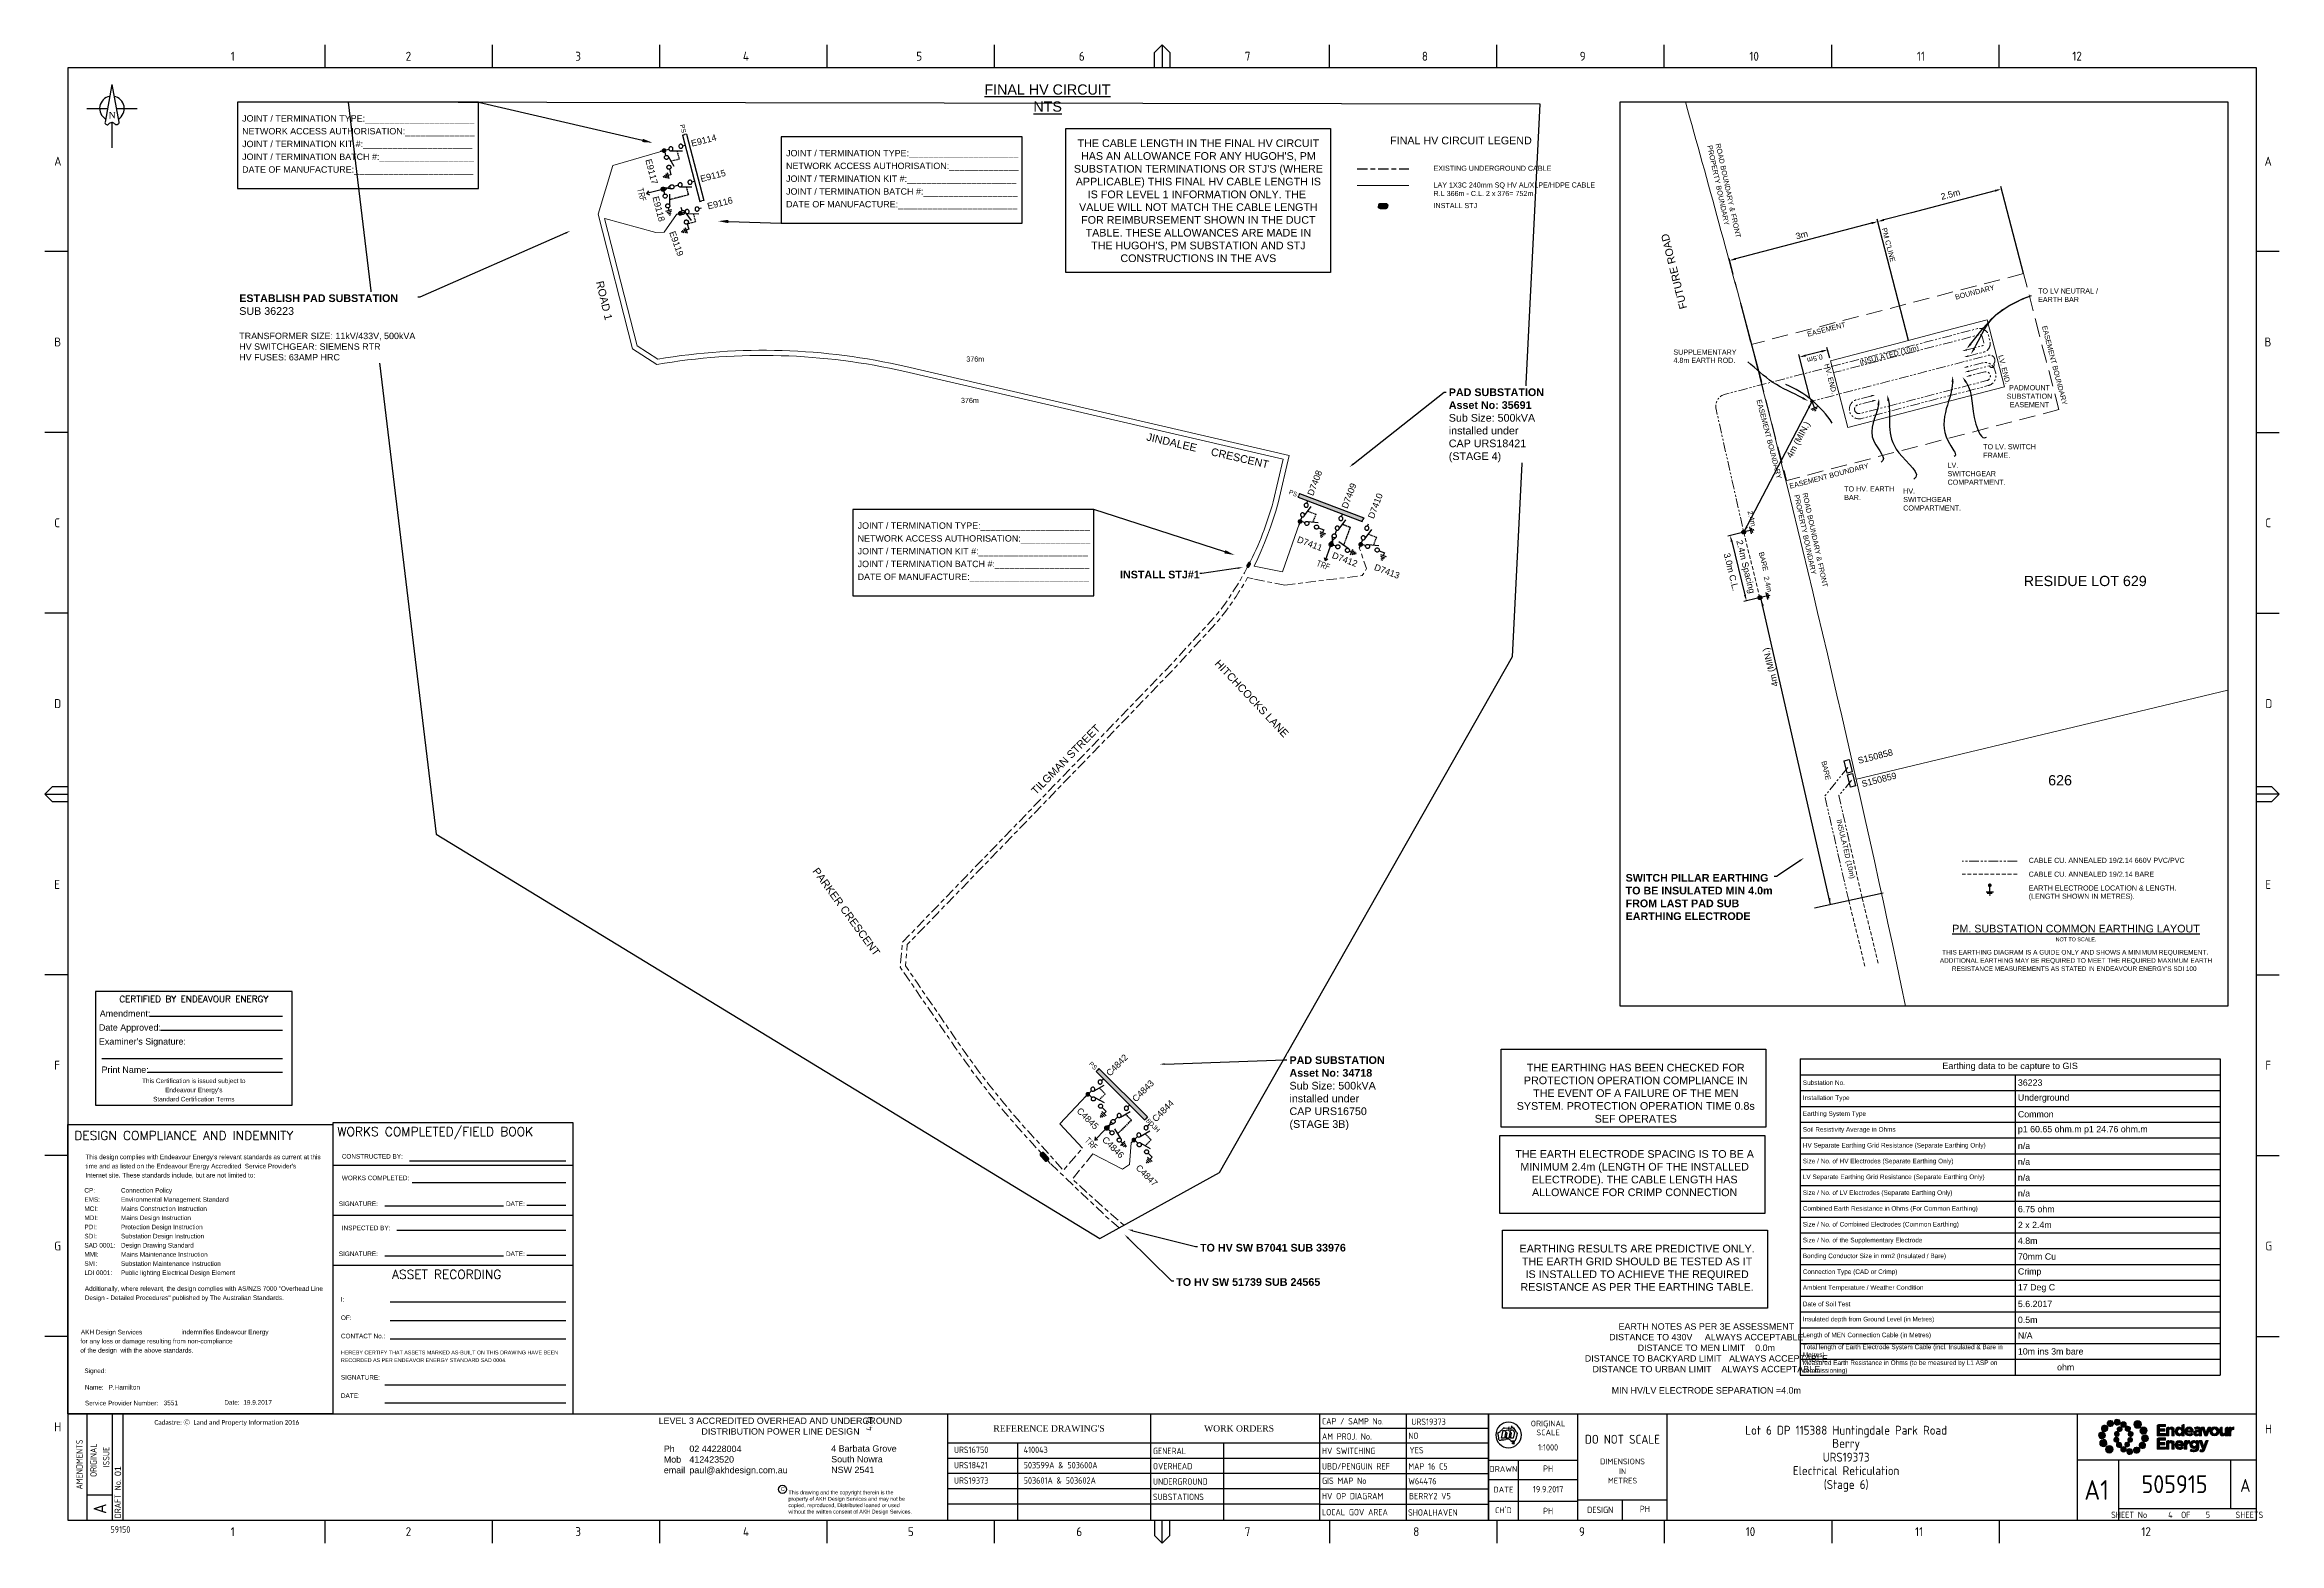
# Paper-space layout 'Retic4' of a CAD drawing. Header units: metres. Extents: x -30 to 845, y -5 to 581.
# The model-space entities are those that its viewports show. They can reach past a viewport. Long polylines and large blocks are cut down to what shows.
import ezdxf
from ezdxf import colors
from ezdxf.entities.mleader import LeaderData, LeaderLine
from ezdxf.enums import TextEntityAlignment as Align
from ezdxf.math import Vec2, Vec3

# ---------------------------------------------------------------- set-up
doc = ezdxf.new("R2010")
doc.units = ezdxf.units.M
for name, pattern in [('A', [0]), ('Cable Exist UG', [8.2, 4, -1.2, 1.8, -1.2]), ('CENTERX2', [4, 2.5, -0.5, 0.5, -0.5]), ('DASHED', [0.75, 0.5, -0.25]), ('DASHED2', [9.525, 6.35, -3.175]), ('IE Trench LV', [6.5, 5, -1.5]), ('PHANTOM2', [1.25, 0.625, -0.125, 0.125, -0.125, 0.125, -0.125])]:
    doc.linetypes.add(name, pattern=pattern)
doc.layers.get('0').update_dxf_attribs({"color": 6})
for name, color, linetype in [('_User Miscellaneous1', 251, 'Continuous'), ('_User Miscellaneous2', 7, 'Continuous'), ('_User Stage 5 HV', 7, 'Continuous'), ('Equip_HV_NEW', 2, 'Continuous'), ('Equip_LV_NEW', 2, 'Continuous'), ('Equip_SP_HV_NEW', 2, 'Continuous'), ('Mains_HV_NEW_U72', 2, 'Continuous'), ('Notes', 7, 'Continuous'), ('Notes_HV_MISC', 7, 'Continuous'), ('Notes_LV_MISC', 7, 'Continuous'), ('Notes_SP_MISC', 7, 'Continuous'), ('Notes_SP_NEW', 2, 'Continuous'), ('SupportsUG_SP_EXT', 7, 'Continuous')]:
    doc.layers.add(name, color=color, linetype=linetype)
doc.layers.add('Cadastre Developer_SP_NEW', color=2, linetype='Continuous', lineweight=5)
doc.layers.add('Viewports', color=6, linetype='Continuous', plot=False)
doc.styles.add('ARIAL', font='arial.ttf', dxfattribs={"height": 2})
doc.styles.add('Elec', font='romand__.ttf')
doc.styles.add('iecARIAL', font='arial.ttf', dxfattribs={"height": 2})
doc.styles.add('iecISOCP', font='isocp.shx')
doc.styles.add('iecNAME', font='times.ttf')
doc.styles.add('iecTimesNewRoman', font='times.ttf')
doc.styles.add('IESYMBOL1', font='isocp.shx')
doc.styles.add('RoadName', font='arial.ttf', dxfattribs={"height": 2.5})
doc.styles.get("Standard").update_dxf_attribs({"font": 'arial.ttf'})
doc.styles.add('SWG_LABEL', font='arial.ttf')
doc.styles.add('SWITCH_LABEL', font='arial.ttf', dxfattribs={"height": 2.5})
doc.linetypes.add('Cable 1', pattern='A,7,-3,["//",Standard,S=1.5,R=0,X=-2.1,Y=-0.7],-0.001', length=10.001)
doc.linetypes.add('Cable New UG', pattern='A,7,-0.25,["x",Standard,S=2,R=0,X=0.2,Y=-0.8],-2.1', length=9.35)
doc.linetypes.add('Cable x', pattern='A,7,-0.25,["x",Standard,S=2,R=0,X=0.2,Y=-0.8],-2.1', length=9.35)
doc.linetypes.add('IE Trench HV', pattern='A,7,-0.2,["/",Standard,S=3,R=0,X=0.6,Y=-1.4],-2.5', length=9.7)

psp = doc.layouts.new('Retic4')

# ---------------------------------------------------------------- texts
at = {"layer": 'Notes', "color": 7, "style": 'ARIAL'}
for s, height, rotation, p in [('2.5m', 2.5, 14.72029, (712.65, 520.25)), ("PM C'LINE", 2, 284.55914, (689.22, 509.06)), ('BOUNDARY', 2, 14.55956, (718.2, 481.2)), ('EASEMENT', 2, 14.55956, (660.35, 466.7)), ('EASEMENT BOUNDARY', 2, 284.55929, (751.89, 470.76)), ('EASEMENT BOUNDARY', 2, 284.55929, (640.2, 441.87)), ('4m (MIN.)', 2.5, 61.69633, (653.94, 419.02)), ('4m (MIN.)', 2.5, 104.24019, (648.77, 330.21))]:
    psp.add_text(s, height=height, rotation=rotation, dxfattribs=at).set_placement(p)
at = {"layer": 'Notes'}
psp.add_text('FUTURE ROAD', height=3, rotation=104.15517, dxfattribs=at).set_placement((613.09, 477.98))
at = {"layer": 'Notes', "color": 7, "style": 'ARIAL'}
for s, rotation, p in [('INSULATED (10m)', 14.55956, (692.54, 458.03)), ('HV. END.', 284.32856, (667.64, 449.89)), ('LV. END.', 284.32856, (735.67, 453.51)), ('2.4m', 283.8041, (636.82, 395.2)), ('BARE', 283.8041, (641.39, 378.41)), ('2.4m', 283.8041, (643.17, 369.55)), ('BARE', 283.8041, (665.89, 296.62)), ('INSULATED (10m)', 283.30139, (673.62, 265.92))]:
    psp.add_text(s, height=2, rotation=rotation, dxfattribs=at).set_placement(p, align=Align.BOTTOM_CENTER)
for s, p in [('4.8m EARTH ROD.', (607.71, 456.5)), ('SUPPLEMENTARY', (607.71, 459.71)), ('CABLE CU. ANNEALED 19/2.14 660V PVC/PVC', (746.73, 260.83)), ('CABLE CU. ANNEALED 19/2.14 BARE', (746.73, 255.42)), ('(LENGTH SHOWN IN METRES).', (746.73, 246.8)), ('EARTH ELECTRODE LOCATION & LENGTH.', (746.73, 250.01))]:
    psp.add_text(s, height=2, dxfattribs=at).set_placement(p)
at = {"layer": 'Notes', "style": 'ARIAL'}
psp.add_text('%%UPM. SUBSTATION COMMON EARTHING LAYOUT', height=3, dxfattribs=at).set_placement((765.24, 232.73), align=Align.BOTTOM_CENTER)
at = {"layer": 'Notes', "color": 7, "style": 'ARIAL'}
psp.add_text('NOT TO SCALE.', height=1.5, dxfattribs=at).set_placement((765.24, 229.71), align=Align.BOTTOM_CENTER)
for s, p in [('ADDITIONAL EARTHING MAY BE REQUIRED TO MEET THE REQUIRED MAXIMUM EARTH', (765.24, 222.65)), ('THIS EARTHING DIAGRAM IS A GUIDE ONLY AND SHOWS A MINIMUM REQUIREMENT. ', (765.24, 225.87)), ("RESISTANCE MEASUREMENTS AS STATED IN ENDEAVOUR ENERGY'S SDI 100  ", (765.24, 219.44))]:
    psp.add_text(s, height=1.8, dxfattribs=at).set_placement(p, align=Align.MIDDLE_CENTER)
at = {"layer": 'Notes', "linetype": 'Continuous', "attachment_point": 2, "style": 'ARIAL'}
for s, insert, char_height, width in [("THE CABLE LENGTH IN THE FINAL HV CIRCUIT HAS AN ALLOWANCE FOR ANY HUGOH'S, PM SUBSTATION TERMINATIONS OR STJ'S (WHERE APPLICABLE) THIS FINAL HV CABLE LENGTH IS IS FOR LEVEL 1 INFORMATION ONLY. THE  VALUE WILL NOT MATCH THE CABLE LENGTH FOR REIMBURSEMENT SHOWN IN THE DUCT TABLE. THESE ALLOWANCES ARE MADE IN THE HUGOH'S, PM SUBSTATION AND STJ CONSTRUCTIONS IN THE AVS ", (421.81, 543.95), 3, 97.3634), ('THE EARTHING HAS BEEN CHECKED FOR PROTECTION OPERATION COMPLIANCE IN THE EVENT OF A FAILURE OF THE MEN SYSTEM. PROTECTION OPERATION TIME 0.8s SEF OPERATES ', (592.96, 182.23), 3, 93.1791), ('THE EARTH ELECTRODE SPACING IS TO BE A MINIMUM 2.4m (LENGTH OF THE INSTALLED ELECTRODE). THE CABLE LENGTH HAS ALLOWANCE FOR CRIMP CONNECTION', (592.52, 148.44), 3, 93.1791), ('EARTHING RESULTS ARE PREDICTIVE ONLY. THE EARTH GRID SHOULD BE TESTED AS IT IS INSTALLED TO ACHIEVE THE REQUIRED RESISTANCE AS PER THE EARTHING TABLE. ', (593.5, 111.39), 3, 93.1791), ('EARTH NOTES AS PER 3E ASSESSMENT\\PDISTANCE TO 430V ^I^I^I^IALWAYS ACCEPTABLE\\PDISTANCE TO MEN LIMIT ^I^I^I0.0m\\PDISTANCE TO BACKYARD LIMIT ^I^IALWAYS ACCEPTABLE\\PDISTANCE TO URBAN LIMIT ^I^I^IALWAYS ACCEPTABLE\\P\\PMIN HV/LV ELECTRODE SEPARATION =4.0m', (620.57, 80.69), 2.5, 165.4499)]:
    psp.add_mtext(s, dxfattribs=dict(at, insert=insert, char_height=char_height, width=width))
at = {"layer": 'Notes', "color": 7, "linetype": 'IE Trench HV', "lineweight": 0, "char_height": 2, "width": 38.3768, "attachment_point": 1, "rotation": 282.29263, "style": 'ARIAL'}
for insert in [(626.12, 542.55), (660.14, 405.84)]:
    psp.add_mtext('ROAD BOUNDARY & FRONT PROPERTY BOUNDARY ', dxfattribs=dict(at, insert=insert))
at = {"layer": 'Notes', "color": 7, "attachment_point": 5, "style": 'ARIAL'}
for s, insert, char_height, rotation in [('\\A1;3m', (657.92, 506.55), 2.5, 14.72029), ('\\A1;0.5m', (663.04, 458.22), 2, 194.55914)]:
    psp.add_mtext(s, dxfattribs=dict(at, insert=insert, char_height=char_height, rotation=rotation))
at = {"layer": 'Notes', "color": 7, "linetype": 'Cable 1', "lineweight": 0, "char_height": 2, "style": 'ARIAL'}
for s, insert, width, attachment_point in [('TO LV NEUTRAL / EARTH BAR', (750.39, 485.64), 23.4434, 1), ('PADMOUNT SUBSTATION  EASEMENT', (747.03, 447.79), 18.6289, 2), ('TO LV. SWITCH FRAME.', (728.93, 424.69), 23.4434, 1), ('LV. SWITCHGEAR COMPARTMENT.', (714.97, 417.48), 23.4434, 1), ('TO HV. EARTH BAR.', (674.52, 408.17), 19.5593, 1), ('HV. SWITCHGEAR COMPARTMENT.', (697.63, 407.37), 23.4434, 1)]:
    psp.add_mtext(s, dxfattribs=dict(at, insert=insert, width=width, attachment_point=attachment_point))
at = {"layer": 'Notes', "color": 7, "linetype": 'IE Trench HV', "insert": (652.88, 409.17, 139999.86), "char_height": 2, "width": 32.416, "attachment_point": 1, "rotation": 14.84291, "style": 'ARIAL'}
psp.add_mtext('\\pt18;EASEMENT BOUNDARY ', dxfattribs=at)
at = {"layer": 'Notes', "color": 7, "transparency": 16777216, "char_height": 2.5, "attachment_point": 5, "rotation": 283.8041, "style": 'ARIAL'}
for s, insert in [('2.4m Spacing', (635.68, 376.64)), ('3.0m C.L.', (630.34, 374.7))]:
    psp.add_mtext(s, dxfattribs=dict(at, insert=insert))
at = {"layer": 'Notes_LV_MISC', "attachment_point": 1}
for s, width, heights, insert, char_height in [('\\pi16.236;{\\LFINAL HV CIRCUIT\\P\\pi35.404;NTS}', 81.2662, [0], (321.84, 565.47), 4), ('FINAL HV CIRCUIT LEGEND', 66.1985, [0], (496.85, 545.02), 3), ('EXISTING UNDERGROUND CABLE', 59.7556, [0], (513.83, 533.66), 2), ('LAY 1X3C 240mm SQ HV AL/XLPE/HDPE CABLE\\PR.L 366m - C.L. 2 x 376= 752m', 63.7139, [8.43], (513.83, 527.11), 2), ('INSTALL STJ', 59.7556, [0], (513.83, 519.05), 2), ('626', 59.7556, [0], (754.34, 295.17), 4)]:
    psp.add_mtext_dynamic_manual_height_columns(s, width=width, gutter_width=10, heights=heights, dxfattribs=dict(at, insert=insert, char_height=char_height))
at = {"layer": 'Notes_SP_MISC', "color": 2, "linetype": 'IE Trench LV', "insert": (744.78, 373.15), "char_height": 4, "attachment_point": 1, "style": 'iecARIAL'}
psp.add_mtext_dynamic_manual_height_columns('RESIDUE LOT 629', width=67.8624, gutter_width=10, heights=[0], dxfattribs=at)

msp = doc.modelspace()

# ---------------------------------------------------------------- texts
at = {"layer": 'Notes', "color": 2, "lineweight": 0, "style": 'RoadName'}
for s, rotation, p in [('ROAD 1', 283.34497679, (287192.64621, 6149728.91621)), ('JINDALEE     CRESCENT', 347, (287407.8929, 6149666.97033)), ('CLOSE', 6.80051927, (287238.32454, 6149600.32437)), ('TRESSIDER', 22.62527865, (287192.1776, 6149585.99553)), ('HITCHCOCKS LANE', 313.29658843, (287434.55368, 6149579.38847)), ('TILGMAN STREET', 45.5160377, (287364.81657, 6149528.0636)), ('PARKER CRESCENT', 306.15112216, (287277.20881, 6149498.33749))]:
    msp.add_text(s, height=3, rotation=rotation, dxfattribs=at).set_placement(p)
at = {"layer": 'Notes_HV_MISC', "linetype": 'Cable New UG', "lineweight": 0, "char_height": 2.5, "attachment_point": 1, "style": 'iecARIAL'}
for s, insert, rotation in [('E9118', (287217.17956, 6149762.73713), 284.58057514), ('D7412', (287481.31567, 6149623.32318), 339.31985939), ('C4846', (287392.27548, 6149394.83541), 315.17142766)]:
    msp.add_mtext_dynamic_manual_height_columns(s, width=5.3564433, gutter_width=10, heights=[0], dxfattribs=dict(at, insert=insert, rotation=rotation))
at = {"layer": 'Notes_HV_MISC', "linetype": 'Cable New UG', "lineweight": 0, "char_height": 2, "attachment_point": 1, "style": 'iecARIAL'}
for insert in [(287337.57699, 6149699.75617), (287335.48711, 6149683.57353)]:
    msp.add_mtext_dynamic_manual_height_columns('376m', width=13.7583821, gutter_width=10, heights=[0], dxfattribs=dict(at, insert=insert))

# ---------------------------------------------------------------- blocks, each defined once
blk = doc.blocks.new('NorthPnt 11(NP11)')
for p, q in [((-19.7, 0), (-3.5, 0)), ((-0.1, -10.9), (-0.1, -30.8)), ((3.3, 0), (19.7, 0))]:
    blk.add_line(p, q)
for points in [[(-0.1, 18.8), (-5.4, -10.7, 0.877048), (-2.3, -11.9, -0.1543), (-0.1, -10.9, 0.090511)], [(-0.1, 18.8), (5.3, -10.7, -0.877048), (2.1, -11.9, 0.1543), (-0.1, -10.9, -0.090511)]]:
    blk.add_lwpolyline(points, format="xyb")
for start, end in [(100.5988, 238.8643), (300.0994, 80.4374)]:
    blk.add_arc((0, 0), 9.64, start, end)
at = {"color": 7, "style": 'iecNAME'}
blk.add_text('N', height=5.02, dxfattribs=at).set_placement((-2.6, -7.8))
blk = doc.blocks.new('A$C30A46249')
at = {"color": 7, "lineweight": -3, "insert": (6.92, 4.97), "char_height": 1.79, "attachment_point": 7, "line_spacing_factor": 1.2}
blk.add_mtext('{\\fCalibri|b0|i0|c0|p34;\\C256;Cadastre: \\fMS Gothic|b0|i0|c128|p49;\\C250;\\c2236962;Ⓒ\\fMS Gothic|b0|i0|c0|p49; \\fCalibri|b0|i0|c0|p34;\\C256;Land and Property Information 2016}', dxfattribs=at)
blk = doc.blocks.new('NOTE_CERTIFIED-BY-IE')
at = {"color": 7, "linetype": 'Continuous', "lineweight": -3}
for p, q in [((21.25, 34.9), (73.15, 34.9)), ((25.46, 29.41), (73.15, 29.41)), ((2.51, 18.32), (73.15, 18.32)), ((20.45, 12.96), (73.15, 12.96))]:
    blk.add_line(p, q, dxfattribs=at)
blk.add_lwpolyline([(0, 0), (76.98, 0), (76.98, 44.52), (0, 44.52)], close=True)
at = {"color": 7, "lineweight": -3}
for s, p in [('Amendment:', (1.7, 35.94)), ('Date Approved:', (1.37, 30.47)), ("Examiner's Signature:", (1.37, 25.01))]:
    blk.add_text(s, height=2.5, dxfattribs=at).set_placement(p, align=Align.MIDDLE_LEFT)
at = {"color": 7, "lineweight": -3, "style": 'Elec'}
blk.add_text('CERTIFIED BY ENDEAVOUR ENERGY', height=2.52, dxfattribs=at).set_placement((38.51, 41.58), align=Align.MIDDLE_CENTER)
at = {"color": 7, "lineweight": -3}
blk.add_text('Print Name:', height=2.5, dxfattribs=at).set_placement((2.4, 11.95), align=Align.BOTTOM_LEFT)
at = {"color": 7, "lineweight": -3, "insert": (38.49, 5.99), "char_height": 1.79, "attachment_point": 5, "line_spacing_factor": 1.2}
blk.add_mtext("This Certification is issued subject to \\PEndeavour Energy's \\PStandard Certification Terms", dxfattribs=at)
blk = doc.blocks.new('akhlogo')
at = {"layer": '_User Miscellaneous2'}
blk.add_circle((113.53, 12.12), 1.6, dxfattribs=at)
at = {"layer": '_User Miscellaneous2', "attachment_point": 1}
for s, insert, char_height, width in [('\\pi5.9046;LEVEL 3 ACCREDITED OVERHEAD AND UNDERGROUND \\P\\pi22.653;DISTRIBUTION POWER LINE DESIGN ', (59.13, 40.21), 2.5, 106.6522), ('Ph ^I02 44228004{\\fCalibri|b0|i0|c0|p34; ^J}Mob^I412423520\\Pemail^Ipaul@akhdesign.com.au', (67.06, 29.24), 2.5, 53.0212), ('4 Barbata Grove\\PSouth Nowra\\PNSW 2541', (132.56, 29.34), 2.5, 39.4695), ('This drawing and the copyright therein is the property of AKH Design Services and may not be copied, reproduced, Distributed loaned or used without the written consent of AKH Design Services.', (115.82, 11.65), 1.5, 48.7359)]:
    blk.add_mtext(s, dxfattribs=dict(at, insert=insert, char_height=char_height, width=width))
at = {"layer": '_User Miscellaneous2', "char_height": 1.5, "attachment_point": 1}
for insert in [(112.87, 13), (112.88, 13)]:
    blk.add_mtext('C', dxfattribs=dict(at, insert=insert))
blk = doc.blocks.new('NOTE_DESIGN-COMPLIANCE')
blk.add_lwpolyline([(0, 113.3), (103.74, 113.3), (103.74, 0), (0, 0)], close=True)
at = {"color": 7, "lineweight": -3, "style": 'Elec'}
blk.add_text('DESIGN COMPLIANCE AND INDEMNITY', height=3.5, dxfattribs=at).set_placement((2.6, 106.13), align=Align.BOTTOM_LEFT)
at = {"color": 7, "lineweight": -3}
for s, p in [('Signed:', (6.54, 17.75)), ('Name:', (6.71, 11.32)), ('Service Provider Number:', (6.76, 5.11)), ('Date: ', (61.29, 5.38))]:
    blk.add_text(s, height=1.79, dxfattribs=at).set_placement(p, align=Align.TOP_LEFT)
at = {"color": 7, "lineweight": -3, "char_height": 1.79, "line_spacing_factor": 1.2}
for s, insert, attachment_point in [("This design complies with Endeavour Energy's relevant standards as current at this \\Ptime and as listed on the Endeavour Energy Accredited  Service Provider's\\PInternet site. These standards include, but are not limited to:", (6.92, 92.16), 7), ('CP:^I^IConnection Policy\\PEMS:^I^IEnvironmental Management Standard\\PMCI:^I^IMains Construction Instruction\\PMDI:^I^IMains Design Instruction\\PPDI:^I^IProtection Design Instruction\\PSDI:^I^ISubstation Design Instruction\\PSAD 0001:^IDesign Drawing Standard\\PMMI:^I^IMains Maintenance Instruction\\PSMI:^I^ISubstation Maintenance Instruction\\PLDI 0001:^IPublic lighting Electrical Design Element ', (6.53, 88.36), 1), ('\\PAdditionally, where relevant, the design complies with AS/NZS 7000 "Overhead Line\\PDesign - Detailed Procedures" published by The Australian Standards.', (6.7, 53.5), 1), ('                                                         indemnifies Endeavour Energy \\Pfor any loss or damage resulting from non-compliance \\Pof the design  with the above standards.', (4.93, 32.94), 1)]:
    blk.add_mtext(s, dxfattribs=dict(at, insert=insert, attachment_point=attachment_point))
at = {"ltscale": 0.5}
for tag, p in [('COMPANYNAME', (5.15, 31.1)), ('NAME', (16, 9.52)), ('SPN', (37.54, 3.38)), ('DATE', (68.73, 3.59))]:
    blk.add_attdef(tag, p, '', height=1.8, dxfattribs=at)
blk = doc.blocks.new('NOTE_WORKS-COMPLETED')
at = {"lineweight": -3}
for p, q in [((94.11, 97.2), (0, 97.2)), ((94.11, 77.62), (0, 77.62)), ((93.87, 58.03), (0, 58.03))]:
    blk.add_line(p, q, dxfattribs=at)
at = {"color": 7, "linetype": 'Continuous', "lineweight": -3}
for p, q in [((30, 99), (91.13, 99)), ((31, 90.55), (91.13, 90.55)), ((20.3, 81.37), (66.83, 81.37)), ((75.92, 81.71), (91.13, 81.71)), ((25, 71.88), (91.13, 71.88)), ((20.3, 61.78), (66.83, 61.78)), ((75.92, 62.13), (91.13, 62.13)), ((22.5, 43.79), (91.13, 43.79)), ((22.5, 36.59), (91.13, 36.59)), ((22.5, 29.42), (91.13, 29.42)), ((20.3, 11.37), (91.13, 11.37)), ((20.3, 4.28), (91.13, 4.28))]:
    blk.add_line(p, q, dxfattribs=at)
at = {"lineweight": -3}
blk.add_lwpolyline([(0, 0), (94.11, 0), (94.11, 113.95), (0, 113.95)], close=True, dxfattribs=at)
at = {"color": 7, "lineweight": -3, "style": 'Elec'}
blk.add_text('WORKS COMPLETED/FIELD BOOK', height=3.5, dxfattribs=at).set_placement((1.75, 110.45), align=Align.MIDDLE_LEFT)
at = {"color": 7, "lineweight": -3}
for s, p in [('CONSTRUCTED BY:', (3.51, 100.79)), ('WORKS COMPLETED:', (3.52, 92.34)), ('INSPECTED BY:', (3.52, 72.76))]:
    blk.add_text(s, height=1.79, dxfattribs=at).set_placement(p, align=Align.MIDDLE_LEFT)
for s, p in [('SIGNATURE:', (10, 82.23)), ('DATE:', (71.45, 82.23)), ('SIGNATURE:', (10, 62.65)), ('DATE:', (71.45, 62.65))]:
    blk.add_text(s, height=1.79, dxfattribs=at).set_placement(p, align=Align.MIDDLE_CENTER)
at = {"color": 7, "lineweight": -3, "style": 'Elec'}
blk.add_text('ASSET RECORDING', height=3.5, dxfattribs=at).set_placement((23.19, 56.32), align=Align.TOP_LEFT)
at = {"color": 7, "lineweight": -3, "insert": (3.17, 45.68), "char_height": 1.79, "width": 89.6105, "attachment_point": 1, "line_spacing_factor": 1.2}
blk.add_mtext('I:\\P\\POF:\\P\\PCONTACT No.:\\P{\\H0.83799x;\\PHEREBY CERTIFY THAT ASSETS MARKED AS-BUILT ON THIS DRAWING HAVE BEEN\\PRECORDED AS PER ENDEAVOR ENERGY STANDARD SAD 0004.}\\P\\PSIGNATURE:\\P\\PDATE:', dxfattribs=at)
at = {"color": 7, "lineweight": -3}
for tag, p in [('CONSTRUCTEDBY', (32.92, 99.87)), ('WORKSCOMPLETED', (32.93, 91.44)), ('SIGNATURE', (23.86, 81.87)), ('DATE', (77.31, 82.21)), ('INSPECTEDBY', (25.68, 72.38)), ('SIGNATURE', (24.59, 62.28)), ('DATE', (77.75, 62.63)), ('ASSETRECORD', (28.77, 44.53)), ('ASSETRECORDOF', (28.5, 37.33)), ('CONTACTNO', (28.5, 30.15)), ('SIGNATURE', (31.79, 12.95)), ('DATE', (32, 5.02))]:
    blk.add_attdef(tag, p, '', height=1.79, dxfattribs=at)
blk = doc.blocks.new('EE_LOGO')
h = blk.add_hatch(color=7)
edge = h.paths.add_edge_path()
edge.add_spline(control_points=[(-25.34, 1.94), (-26.08, 1.98), (-26.72, 1.41), (-26.77, 0.66), (-26.81, -0.09), (-26.24, -0.72), (-25.49, -0.77), (-24.74, -0.81), (-24.1, -0.24), (-24.06, 0.51), (-24.02, 1.25), (-24.59, 1.89), (-25.34, 1.94)], knot_values=[0, 0, 0, 0, 1, 1, 1, 2, 2, 2, 3, 3, 3, 4, 4, 4, 4], degree=3, periodic=0)
h = blk.add_hatch(color=7)
edge = h.paths.add_edge_path()
edge.add_spline(control_points=[(-23.73, 4.46), (-24.34, 4.81), (-25.13, 4.61), (-25.49, 3.99), (-25.85, 3.38), (-25.64, 2.59), (-25.03, 2.23), (-24.41, 1.87), (-23.63, 2.08), (-23.27, 2.69), (-22.91, 3.31), (-23.12, 4.1), (-23.73, 4.46)], knot_values=[0, 0, 0, 0, 1, 1, 1, 2, 2, 2, 3, 3, 3, 4, 4, 4, 4], degree=3, periodic=0)
h = blk.add_hatch(color=7)
edge = h.paths.add_edge_path()
edge.add_spline(control_points=[(-21.12, 5.87), (-21.48, 6.44), (-22.24, 6.61), (-22.81, 6.24), (-23.37, 5.88), (-23.54, 5.12), (-23.17, 4.55), (-22.81, 3.98), (-22.05, 3.82), (-21.48, 4.19), (-20.92, 4.55), (-20.75, 5.31), (-21.12, 5.87)], knot_values=[0, 0, 0, 0, 1, 1, 1, 2, 2, 2, 3, 3, 3, 4, 4, 4, 4], degree=3, periodic=0)
h = blk.add_hatch(color=7)
edge = h.paths.add_edge_path()
edge.add_spline(control_points=[(-19.43, 2.06), (-19.94, 2.17), (-20.44, 1.84), (-20.55, 1.33), (-20.66, 0.82), (-20.34, 0.32), (-19.83, 0.21), (-19.32, 0.1), (-18.81, 0.42), (-18.71, 0.93), (-18.59, 1.44), (-18.92, 1.95), (-19.43, 2.06)], knot_values=[0, 0, 0, 0, 1, 1, 1, 2, 2, 2, 3, 3, 3, 4, 4, 4, 4], degree=3, periodic=0)
h = blk.add_hatch(color=7)
edge = h.paths.add_edge_path()
edge.add_spline(control_points=[(-18.27, 5.87), (-18.34, 6.5), (-18.91, 6.97), (-19.54, 6.9), (-20.18, 6.84), (-20.65, 6.27), (-20.58, 5.63), (-20.52, 4.99), (-19.95, 4.53), (-19.31, 4.59), (-18.67, 4.66), (-18.21, 5.23), (-18.27, 5.87)], knot_values=[0, 0, 0, 0, 1, 1, 1, 2, 2, 2, 3, 3, 3, 4, 4, 4, 4], degree=3, periodic=0)
h = blk.add_hatch(color=7)
edge = h.paths.add_edge_path()
edge.add_spline(control_points=[(-15.91, 4.86), (-15.91, 4.26), (-16.4, 3.77), (-17, 3.77), (-17.6, 3.77), (-18.08, 4.26), (-18.08, 4.86), (-18.08, 5.46), (-17.6, 5.95), (-17, 5.95), (-16.4, 5.95), (-15.91, 5.46), (-15.91, 4.86)], knot_values=[0, 0, 0, 0, 1, 1, 1, 2, 2, 2, 3, 3, 3, 4, 4, 4, 4], degree=3, periodic=0)
edge = h.paths.add_edge_path()
edge.add_spline(control_points=[(-18.29, 3.97), (-18.8, 4.08), (-19.3, 3.76), (-19.41, 3.25), (-19.52, 2.74), (-19.2, 2.23), (-18.69, 2.12), (-18.18, 2.01), (-17.67, 2.33), (-17.56, 2.84), (-17.45, 3.35), (-17.78, 3.86), (-18.29, 3.97)], knot_values=[0, 0, 0, 0, 1, 1, 1, 2, 2, 2, 3, 3, 3, 4, 4, 4, 4], degree=3, periodic=0)
h = blk.add_hatch(color=7)
edge = h.paths.add_edge_path()
edge.add_spline(control_points=[(-14.59, 2.36), (-14.16, 2.75), (-14.12, 3.41), (-14.51, 3.84), (-14.89, 4.27), (-15.55, 4.31), (-15.99, 3.93), (-16.42, 3.54), (-16.46, 2.88), (-16.07, 2.45), (-15.69, 2.01), (-15.02, 1.98), (-14.59, 2.36)], knot_values=[0, 0, 0, 0, 1, 1, 1, 2, 2, 2, 3, 3, 3, 4, 4, 4, 4], degree=3, periodic=0)
edge = h.paths.add_edge_path()
edge.add_spline(control_points=[(-15.91, 4.86), (-15.91, 4.26), (-16.4, 3.77), (-17, 3.77), (-17.6, 3.77), (-18.08, 4.26), (-18.08, 4.86), (-18.08, 5.46), (-17.6, 5.95), (-17, 5.95), (-16.4, 5.95), (-15.91, 5.46), (-15.91, 4.86)], knot_values=[0, 0, 0, 0, 1, 1, 1, 2, 2, 2, 3, 3, 3, 4, 4, 4, 4], degree=3, periodic=0)
h = blk.add_hatch(color=7)
edge = h.paths.add_edge_path()
edge.add_spline(control_points=[(-15.91, 4.86), (-15.91, 4.26), (-16.4, 3.77), (-17, 3.77), (-17.6, 3.77), (-18.08, 4.26), (-18.08, 4.86), (-18.08, 5.46), (-17.6, 5.95), (-17, 5.95), (-16.4, 5.95), (-15.91, 5.46), (-15.91, 4.86)], knot_values=[0, 0, 0, 0, 1, 1, 1, 2, 2, 2, 3, 3, 3, 4, 4, 4, 4], degree=3, periodic=0)
edge = h.paths.add_edge_path(flags=16)
edge.add_spline(control_points=[(-15.91, 4.86), (-15.91, 4.26), (-16.4, 3.77), (-17, 3.77), (-17.6, 3.77), (-18.08, 4.26), (-18.08, 4.86), (-18.08, 5.46), (-17.6, 5.95), (-17, 5.95), (-16.4, 5.95), (-15.91, 5.46), (-15.91, 4.86)], knot_values=[0, 0, 0, 0, 1, 1, 1, 2, 2, 2, 3, 3, 3, 4, 4, 4, 4], degree=3, periodic=0)
h = blk.add_hatch(color=7)
edge = h.paths.add_edge_path()
edge.add_spline(control_points=[(-13.94, 0.18), (-13.41, 0.32), (-13.09, 0.87), (-13.23, 1.4), (-13.37, 1.93), (-13.92, 2.25), (-14.45, 2.11), (-14.98, 1.97), (-15.3, 1.42), (-15.16, 0.89), (-15.02, 0.36), (-14.47, 0.04), (-13.94, 0.18)], knot_values=[0, 0, 0, 0, 1, 1, 1, 2, 2, 2, 3, 3, 3, 4, 4, 4, 4], degree=3, periodic=0)
h = blk.add_hatch(color=7)
edge = h.paths.add_edge_path()
edge.add_spline(control_points=[(-9.93, 4.86), (-9.93, 4.03), (-10.61, 3.35), (-11.44, 3.35), (-12.28, 3.35), (-12.95, 4.03), (-12.95, 4.86), (-12.95, 5.69), (-12.28, 6.37), (-11.44, 6.37), (-10.61, 6.37), (-9.93, 5.69), (-9.93, 4.86)], knot_values=[0, 0, 0, 0, 1, 1, 1, 2, 2, 2, 3, 3, 3, 4, 4, 4, 4], degree=3, periodic=0)
h = blk.add_hatch(color=7)
edge = h.paths.add_edge_path()
edge.add_spline(control_points=[(-8.55, 1.13), (-7.83, 1.45), (-7.5, 2.29), (-7.82, 3.01), (-8.14, 3.73), (-8.98, 4.06), (-9.7, 3.74), (-10.42, 3.42), (-10.75, 2.58), (-10.43, 1.86), (-10.11, 1.14), (-9.27, 0.81), (-8.55, 1.13)], knot_values=[0, 0, 0, 0, 1, 1, 1, 2, 2, 2, 3, 3, 3, 4, 4, 4, 4], degree=3, periodic=0)
h = blk.add_hatch(color=7)
edge = h.paths.add_edge_path()
edge.add_spline(control_points=[(-8.66, -1.92), (-7.91, -1.96), (-7.27, -1.39), (-7.23, -0.64), (-7.19, 0.1), (-7.76, 0.74), (-8.51, 0.78), (-9.25, 0.83), (-9.89, 0.26), (-9.94, -0.49), (-9.98, -1.24), (-9.41, -1.88), (-8.66, -1.92)], knot_values=[0, 0, 0, 0, 1, 1, 1, 2, 2, 2, 3, 3, 3, 4, 4, 4, 4], degree=3, periodic=0)
h = blk.add_hatch(color=7)
edge = h.paths.add_edge_path()
edge.add_spline(control_points=[(-3.85, 0.44), (-3.85, 0.44), (-3.85, 4.25), (-3.85, 4.3), (-3.85, 4.35), (-3.85, 4.86), (-3.29, 4.86), (-2.74, 4.86), (-0.49, 4.86), (-0.49, 4.86), (-0.49, 4.86), (-0.49, 4), (-0.49, 4), (-0.49, 4), (-2.89, 4), (-2.89, 4), (-2.89, 4), (-2.89, 3.1), (-2.89, 3.1), (-2.89, 3.1), (-0.8, 3.1), (-0.8, 3.1), (-0.8, 3.1), (-0.8, 2.23), (-0.8, 2.23), (-0.8, 2.23), (-2.89, 2.23), (-2.89, 2.23), (-2.89, 2.23), (-2.89, 1.31), (-2.89, 1.31), (-2.89, 1.31), (-0.49, 1.31), (-0.49, 1.31), (-0.49, 1.31), (-0.49, 0.44), (-0.49, 0.44), (-0.49, 0.44), (-3.85, 0.44), (-3.85, 0.44)], knot_values=[0, 0, 0, 0, 1, 1, 1, 2, 2, 2, 3, 3, 3, 4, 4, 4, 5, 5, 5, 6, 6, 6, 7, 7, 7, 8, 8, 8, 9, 9, 9, 10, 10, 10, 11, 11, 11, 12, 12, 12, 13, 13, 13, 13], degree=3, periodic=0)
h = blk.add_hatch(color=7)
edge = h.paths.add_edge_path()
edge.add_spline(control_points=[(1.94, 0.44), (1.94, 0.44), (1.94, 2.33), (1.94, 2.33), (1.94, 2.78), (1.73, 3.02), (1.36, 3.02), (1, 3.02), (0.76, 2.78), (0.76, 2.33), (0.76, 2.33), (0.76, 0.44), (0.76, 0.44), (0.76, 0.44), (-0.2, 0.44), (-0.2, 0.44), (-0.2, 0.44), (-0.2, 3.21), (-0.2, 3.27), (-0.2, 3.33), (-0.2, 3.82), (0.36, 3.82), (0.76, 3.82), (0.76, 3.82), (0.76, 3.82), (0.76, 3.82), (0.76, 3.35), (0.76, 3.35), (0.98, 3.63), (1.27, 3.89), (1.75, 3.89), (2.48, 3.89), (2.9, 3.41), (2.9, 2.63), (2.9, 2.63), (2.9, 0.44), (2.9, 0.44), (2.9, 0.44), (1.94, 0.44), (1.94, 0.44)], knot_values=[0, 0, 0, 0, 1, 1, 1, 2, 2, 2, 3, 3, 3, 4, 4, 4, 5, 5, 5, 6, 6, 6, 7, 7, 7, 8, 8, 8, 9, 9, 9, 10, 10, 10, 11, 11, 11, 12, 12, 12, 13, 13, 13, 13], degree=3, periodic=0)
h = blk.add_hatch(color=7)
edge = h.paths.add_edge_path(flags=16)
edge.add_spline(control_points=[(5.8, 2.13), (5.8, 2.69), (5.43, 3.07), (4.98, 3.07), (4.53, 3.07), (4.15, 2.7), (4.15, 2.13), (4.15, 2.13), (4.15, 2.12), (4.15, 2.12), (4.15, 1.56), (4.53, 1.19), (4.98, 1.19), (5.43, 1.19), (5.8, 1.56), (5.8, 2.12), (5.8, 2.12), (5.8, 2.13), (5.8, 2.13)], knot_values=[0, 0, 0, 0, 1, 1, 1, 2, 2, 2, 3, 3, 3, 4, 4, 4, 5, 5, 5, 6, 6, 6, 6], degree=3, periodic=0)
edge = h.paths.add_edge_path()
edge.add_spline(control_points=[(5.79, 0.44), (5.79, 0.44), (5.79, 0.92), (5.79, 0.92), (5.55, 0.6), (5.23, 0.37), (4.73, 0.37), (3.94, 0.37), (3.19, 0.99), (3.19, 2.12), (3.19, 2.12), (3.19, 2.13), (3.19, 2.13), (3.19, 3.26), (3.93, 3.88), (4.73, 3.88), (5.24, 3.88), (5.56, 3.65), (5.79, 3.38), (5.79, 3.38), (5.79, 4.27), (5.79, 4.3), (5.79, 4.34), (5.79, 4.86), (6.34, 4.86), (6.73, 4.86), (6.75, 4.86), (6.75, 4.86), (6.75, 4.86), (6.75, 0.44), (6.75, 0.44), (6.75, 0.44), (5.79, 0.44), (5.79, 0.44)], knot_values=[0, 0, 0, 0, 1, 1, 1, 2, 2, 2, 3, 3, 3, 4, 4, 4, 5, 5, 5, 6, 6, 6, 7, 7, 7, 8, 8, 8, 9, 9, 9, 10, 10, 10, 11, 11, 11, 11], degree=3, periodic=0)
h = blk.add_hatch(color=7)
edge = h.paths.add_edge_path()
edge.add_spline(control_points=[(8.69, 3.89), (7.7, 3.89), (7.01, 3.09), (7.01, 2.13), (7.01, 2.13), (7.01, 2.12), (7.01, 2.12), (7.01, 1.08), (7.77, 0.37), (8.78, 0.37), (9.39, 0.37), (9.85, 0.61), (10.16, 1), (10.16, 1), (9.62, 1.48), (9.62, 1.48), (9.35, 1.24), (9.12, 1.14), (8.79, 1.14), (8.33, 1.13), (8, 1.49), (7.95, 1.86), (7.91, 2.18), (7.93, 2.29), (7.95, 2.43), (8.02, 2.85), (8.29, 3.12), (8.69, 3.12), (9.09, 3.12), (9.34, 2.83), (9.4, 2.4), (9.4, 2.4), (8.14, 2.4), (8.14, 2.4), (8.14, 2.4), (8.12, 1.8), (8.64, 1.8), (9.17, 1.8), (10.32, 1.8), (10.32, 1.8), (10.33, 1.89), (10.34, 1.95), (10.34, 2.04), (10.34, 2.04), (10.34, 2.05), (10.34, 2.05), (10.34, 3.01), (9.82, 3.89), (8.69, 3.89)], knot_values=[0, 0, 0, 0, 1, 1, 1, 2, 2, 2, 3, 3, 3, 4, 4, 4, 5, 5, 5, 6, 6, 6, 7, 7, 7, 8, 8, 8, 9, 9, 9, 10, 10, 10, 11, 11, 11, 12, 12, 12, 13, 13, 13, 14, 14, 14, 15, 15, 15, 16, 16, 16, 16], degree=3, periodic=0)
h = blk.add_hatch(color=7)
edge = h.paths.add_edge_path(flags=16)
edge.add_spline(control_points=[(12.69, 1.8), (12.53, 1.88), (12.31, 1.93), (12.08, 1.93), (11.67, 1.93), (11.42, 1.77), (11.42, 1.46), (11.42, 1.46), (11.42, 1.45), (11.42, 1.45), (11.42, 1.19), (11.63, 1.04), (11.94, 1.04), (12.39, 1.04), (12.69, 1.29), (12.69, 1.63), (12.69, 1.63), (12.69, 1.8), (12.69, 1.8)], knot_values=[0, 0, 0, 0, 1, 1, 1, 2, 2, 2, 3, 3, 3, 4, 4, 4, 5, 5, 5, 6, 6, 6, 6], degree=3, periodic=0)
edge = h.paths.add_edge_path()
edge.add_spline(control_points=[(12.67, 0.44), (12.67, 0.44), (12.67, 0.81), (12.67, 0.81), (12.44, 0.55), (12.12, 0.38), (11.65, 0.38), (11.01, 0.38), (10.49, 0.74), (10.49, 1.41), (10.49, 1.41), (10.49, 1.42), (10.49, 1.42), (10.49, 2.16), (11.05, 2.5), (11.85, 2.5), (12.19, 2.5), (12.44, 2.45), (12.68, 2.37), (12.68, 2.37), (12.68, 2.42), (12.68, 2.42), (12.68, 2.82), (12.43, 3.07), (11.95, 3.07), (11.59, 3.07), (11.33, 3), (11.02, 2.89), (11.02, 2.89), (10.78, 3.62), (10.78, 3.62), (11.15, 3.78), (11.52, 3.89), (12.09, 3.89), (13.14, 3.89), (13.6, 3.35), (13.6, 2.43), (13.6, 2.43), (13.6, 0.44), (13.6, 0.44), (13.6, 0.44), (12.67, 0.44), (12.67, 0.44)], knot_values=[0, 0, 0, 0, 1, 1, 1, 2, 2, 2, 3, 3, 3, 4, 4, 4, 5, 5, 5, 6, 6, 6, 7, 7, 7, 8, 8, 8, 9, 9, 9, 10, 10, 10, 11, 11, 11, 12, 12, 12, 13, 13, 13, 14, 14, 14, 14], degree=3, periodic=0)
h = blk.add_hatch(color=7)
edge = h.paths.add_edge_path()
edge.add_spline(control_points=[(15.71, 0.44), (15.71, 0.44), (14.84, 0.44), (14.84, 0.44), (14.84, 0.44), (13.51, 3.83), (13.51, 3.83), (13.51, 3.83), (14.53, 3.83), (14.53, 3.83), (14.53, 3.83), (15.28, 1.58), (15.28, 1.58), (15.28, 1.58), (15.86, 3.3), (15.86, 3.3), (15.86, 3.3), (16.02, 3.83), (16.4, 3.83), (16.78, 3.83), (17.04, 3.83), (17.04, 3.83), (17.04, 3.83), (15.71, 0.44), (15.71, 0.44)], knot_values=[0, 0, 0, 0, 1, 1, 1, 2, 2, 2, 3, 3, 3, 4, 4, 4, 5, 5, 5, 6, 6, 6, 7, 7, 7, 8, 8, 8, 8], degree=3, periodic=0)
h = blk.add_hatch(color=7)
edge = h.paths.add_edge_path(flags=16)
edge.add_spline(control_points=[(19.52, 2.16), (19.52, 2.66), (19.16, 3.09), (18.63, 3.09), (18.08, 3.09), (17.75, 2.67), (17.75, 2.17), (17.75, 2.17), (17.75, 2.16), (17.75, 2.16), (17.75, 1.66), (18.11, 1.22), (18.64, 1.22), (19.19, 1.22), (19.52, 1.65), (19.52, 2.15), (19.52, 2.15), (19.52, 2.16), (19.52, 2.16)], knot_values=[0, 0, 0, 0, 1, 1, 1, 2, 2, 2, 3, 3, 3, 4, 4, 4, 5, 5, 5, 6, 6, 6, 6], degree=3, periodic=0)
edge = h.paths.add_edge_path()
edge.add_spline(control_points=[(18.63, 0.4), (17.58, 0.4), (16.8, 1.17), (16.8, 2.15), (16.8, 2.15), (16.8, 2.16), (16.8, 2.16), (16.8, 3.13), (17.59, 3.92), (18.64, 3.92), (19.69, 3.92), (20.46, 3.14), (20.46, 2.17), (20.46, 2.17), (20.46, 2.16), (20.46, 2.16), (20.46, 1.19), (19.68, 0.4), (18.63, 0.4)], knot_values=[0, 0, 0, 0, 1, 1, 1, 2, 2, 2, 3, 3, 3, 4, 4, 4, 5, 5, 5, 6, 6, 6, 6], degree=3, periodic=0)
h = blk.add_hatch(color=7)
edge = h.paths.add_edge_path()
edge.add_spline(control_points=[(22.86, 0.44), (22.86, 0.44), (22.86, 0.92), (22.86, 0.92), (22.64, 0.64), (22.36, 0.38), (21.87, 0.38), (21.15, 0.38), (20.72, 0.86), (20.72, 1.63), (20.72, 1.63), (20.72, 3.22), (20.72, 3.27), (20.72, 3.32), (20.72, 3.82), (21.28, 3.82), (21.68, 3.82), (21.68, 3.82), (21.68, 3.82), (21.68, 3.82), (21.68, 1.94), (21.68, 1.94), (21.68, 1.48), (21.9, 1.25), (22.26, 1.25), (22.63, 1.25), (22.86, 1.48), (22.86, 1.94), (22.86, 1.94), (22.86, 3.2), (22.86, 3.27), (22.86, 3.34), (22.87, 3.82), (23.42, 3.82), (23.82, 3.82), (23.82, 3.82), (23.82, 3.82), (23.82, 3.82), (23.82, 0.44), (23.82, 0.44), (23.82, 0.44), (22.86, 0.44), (22.86, 0.44)], knot_values=[0, 0, 0, 0, 1, 1, 1, 2, 2, 2, 3, 3, 3, 4, 4, 4, 5, 5, 5, 6, 6, 6, 7, 7, 7, 8, 8, 8, 9, 9, 9, 10, 10, 10, 11, 11, 11, 12, 12, 12, 13, 13, 13, 14, 14, 14, 14], degree=3, periodic=0)
h = blk.add_hatch(color=7)
edge = h.paths.add_edge_path()
edge.add_spline(control_points=[(26.09, 2.88), (25.46, 2.88), (25.06, 2.5), (25.06, 1.69), (25.06, 1.69), (25.06, 0.44), (25.06, 0.44), (25.06, 0.44), (24.1, 0.44), (24.1, 0.44), (24.1, 0.44), (24.1, 3.24), (24.1, 3.27), (24.1, 3.3), (24.1, 3.83), (24.66, 3.83), (25.22, 3.83), (25.06, 3.83), (25.06, 3.83), (25.06, 3.83), (25.06, 3.14), (25.06, 3.14), (25.26, 3.61), (25.58, 3.91), (26.14, 3.89), (26.14, 3.89), (26.14, 2.88), (26.14, 2.88), (26.14, 2.88), (26.09, 2.88), (26.09, 2.88)], knot_values=[0, 0, 0, 0, 1, 1, 1, 2, 2, 2, 3, 3, 3, 4, 4, 4, 5, 5, 5, 6, 6, 6, 7, 7, 7, 8, 8, 8, 9, 9, 9, 10, 10, 10, 10], degree=3, periodic=0)
h = blk.add_hatch(color=7)
edge = h.paths.add_edge_path()
edge.add_spline(control_points=[(-25.45, -1.11), (-26.17, -1.43), (-26.5, -2.27), (-26.18, -2.99), (-25.86, -3.71), (-25.02, -4.04), (-24.3, -3.72), (-23.58, -3.4), (-23.25, -2.56), (-23.57, -1.84), (-23.88, -1.12), (-24.72, -0.79), (-25.45, -1.11)], knot_values=[0, 0, 0, 0, 1, 1, 1, 2, 2, 2, 3, 3, 3, 4, 4, 4, 4], degree=3, periodic=0)
h = blk.add_hatch(color=7)
edge = h.paths.add_edge_path()
edge.add_spline(control_points=[(-24.06, -4.84), (-24.06, -4.01), (-23.39, -3.33), (-22.55, -3.33), (-21.72, -3.33), (-21.04, -4.01), (-21.04, -4.84), (-21.04, -5.68), (-21.72, -6.35), (-22.55, -6.35), (-23.39, -6.35), (-24.06, -5.68), (-24.06, -4.84)], knot_values=[0, 0, 0, 0, 1, 1, 1, 2, 2, 2, 3, 3, 3, 4, 4, 4, 4], degree=3, periodic=0)
h = blk.add_hatch(color=7)
edge = h.paths.add_edge_path()
edge.add_spline(control_points=[(-20.06, -0.16), (-20.59, -0.3), (-20.9, -0.85), (-20.76, -1.38), (-20.63, -1.91), (-20.08, -2.23), (-19.55, -2.09), (-19.02, -1.95), (-18.7, -1.4), (-18.84, -0.87), (-18.98, -0.34), (-19.52, -0.02), (-20.06, -0.16)], knot_values=[0, 0, 0, 0, 1, 1, 1, 2, 2, 2, 3, 3, 3, 4, 4, 4, 4], degree=3, periodic=0)
h = blk.add_hatch(color=7)
edge = h.paths.add_edge_path()
edge.add_spline(control_points=[(-19.41, -2.34), (-19.84, -2.73), (-19.88, -3.39), (-19.49, -3.82), (-19.1, -4.26), (-18.44, -4.29), (-18.01, -3.91), (-17.58, -3.52), (-17.54, -2.86), (-17.93, -2.43), (-18.31, -2), (-18.97, -1.96), (-19.41, -2.34)], knot_values=[0, 0, 0, 0, 1, 1, 1, 2, 2, 2, 3, 3, 3, 4, 4, 4, 4], degree=3, periodic=0)
h = blk.add_hatch(color=7)
edge = h.paths.add_edge_path()
edge.add_spline(control_points=[(-18.08, -4.84), (-18.08, -4.24), (-17.6, -3.76), (-17, -3.76), (-16.4, -3.76), (-15.91, -4.24), (-15.91, -4.84), (-15.91, -5.44), (-16.4, -5.93), (-17, -5.93), (-17.6, -5.93), (-18.08, -5.44), (-18.08, -4.84)], knot_values=[0, 0, 0, 0, 1, 1, 1, 2, 2, 2, 3, 3, 3, 4, 4, 4, 4], degree=3, periodic=0)
h = blk.add_hatch(color=7)
edge = h.paths.add_edge_path()
edge.add_spline(control_points=[(-15.71, -3.95), (-15.2, -4.06), (-14.69, -3.74), (-14.58, -3.23), (-14.47, -2.72), (-14.8, -2.21), (-15.31, -2.1), (-15.82, -1.99), (-16.32, -2.32), (-16.43, -2.83), (-16.54, -3.34), (-16.22, -3.84), (-15.71, -3.95)], knot_values=[0, 0, 0, 0, 1, 1, 1, 2, 2, 2, 3, 3, 3, 4, 4, 4, 4], degree=3, periodic=0)
h = blk.add_hatch(color=7)
edge = h.paths.add_edge_path()
edge.add_spline(control_points=[(-15.72, -5.85), (-15.66, -6.49), (-15.09, -6.95), (-14.45, -6.89), (-13.81, -6.82), (-13.35, -6.25), (-13.41, -5.62), (-13.48, -4.98), (-14.05, -4.51), (-14.68, -4.58), (-15.33, -4.64), (-15.79, -5.21), (-15.72, -5.85)], knot_values=[0, 0, 0, 0, 1, 1, 1, 2, 2, 2, 3, 3, 3, 4, 4, 4, 4], degree=3, periodic=0)
h = blk.add_hatch(color=7)
edge = h.paths.add_edge_path()
edge.add_spline(control_points=[(-14.57, -2.04), (-14.06, -2.15), (-13.55, -1.83), (-13.44, -1.32), (-13.33, -0.81), (-13.66, -0.3), (-14.17, -0.19), (-14.68, -0.08), (-15.18, -0.4), (-15.29, -0.92), (-15.4, -1.43), (-15.08, -1.93), (-14.57, -2.04)], knot_values=[0, 0, 0, 0, 1, 1, 1, 2, 2, 2, 3, 3, 3, 4, 4, 4, 4], degree=3, periodic=0)
h = blk.add_hatch(color=7)
edge = h.paths.add_edge_path()
edge.add_spline(control_points=[(-12.88, -5.86), (-12.52, -6.43), (-11.76, -6.59), (-11.19, -6.23), (-10.62, -5.86), (-10.46, -5.1), (-10.82, -4.53), (-11.19, -3.97), (-11.95, -3.8), (-12.51, -4.17), (-13.08, -4.53), (-13.25, -5.29), (-12.88, -5.86)], knot_values=[0, 0, 0, 0, 1, 1, 1, 2, 2, 2, 3, 3, 3, 4, 4, 4, 4], degree=3, periodic=0)
h = blk.add_hatch(color=7)
edge = h.paths.add_edge_path()
edge.add_spline(control_points=[(-10.27, -4.44), (-9.65, -4.79), (-8.86, -4.59), (-8.51, -3.97), (-8.15, -3.36), (-8.36, -2.57), (-8.97, -2.22), (-9.58, -1.86), (-10.37, -2.06), (-10.73, -2.68), (-11.09, -3.29), (-10.88, -4.08), (-10.27, -4.44)], knot_values=[0, 0, 0, 0, 1, 1, 1, 2, 2, 2, 3, 3, 3, 4, 4, 4, 4], degree=3, periodic=0)
h = blk.add_hatch(color=7)
edge = h.paths.add_edge_path()
edge.add_spline(control_points=[(-3.85, -4.84), (-3.85, -4.84), (-3.85, -1.03), (-3.85, -0.98), (-3.85, -0.94), (-3.85, -0.42), (-3.29, -0.42), (-2.74, -0.42), (-0.49, -0.42), (-0.49, -0.42), (-0.49, -0.42), (-0.49, -1.29), (-0.49, -1.29), (-0.49, -1.29), (-2.89, -1.29), (-2.89, -1.29), (-2.89, -1.29), (-2.89, -2.19), (-2.89, -2.19), (-2.89, -2.19), (-0.8, -2.19), (-0.8, -2.19), (-0.8, -2.19), (-0.8, -3.05), (-0.8, -3.05), (-0.8, -3.05), (-2.89, -3.05), (-2.89, -3.05), (-2.89, -3.05), (-2.89, -3.98), (-2.89, -3.98), (-2.89, -3.98), (-0.49, -3.98), (-0.49, -3.98), (-0.49, -3.98), (-0.49, -4.84), (-0.49, -4.84), (-0.49, -4.84), (-3.85, -4.84), (-3.85, -4.84)], knot_values=[0, 0, 0, 0, 1, 1, 1, 2, 2, 2, 3, 3, 3, 4, 4, 4, 5, 5, 5, 6, 6, 6, 7, 7, 7, 8, 8, 8, 9, 9, 9, 10, 10, 10, 11, 11, 11, 12, 12, 12, 13, 13, 13, 13], degree=3, periodic=0)
h = blk.add_hatch(color=7)
edge = h.paths.add_edge_path()
edge.add_spline(control_points=[(1.94, -4.84), (1.94, -4.84), (1.94, -2.96), (1.94, -2.96), (1.94, -2.5), (1.73, -2.27), (1.36, -2.27), (1, -2.27), (0.76, -2.5), (0.76, -2.96), (0.76, -2.96), (0.76, -4.84), (0.76, -4.84), (0.76, -4.84), (-0.2, -4.84), (-0.2, -4.84), (-0.2, -4.84), (-0.2, -2.07), (-0.2, -2.01), (-0.2, -1.96), (-0.2, -1.46), (0.36, -1.46), (0.76, -1.46), (0.76, -1.46), (0.76, -1.46), (0.76, -1.46), (0.76, -1.94), (0.76, -1.94), (0.98, -1.65), (1.27, -1.4), (1.75, -1.4), (2.48, -1.4), (2.9, -1.88), (2.9, -2.65), (2.9, -2.65), (2.9, -4.84), (2.9, -4.84), (2.9, -4.84), (1.94, -4.84), (1.94, -4.84)], knot_values=[0, 0, 0, 0, 1, 1, 1, 2, 2, 2, 3, 3, 3, 4, 4, 4, 5, 5, 5, 6, 6, 6, 7, 7, 7, 8, 8, 8, 9, 9, 9, 10, 10, 10, 11, 11, 11, 12, 12, 12, 13, 13, 13, 13], degree=3, periodic=0)
h = blk.add_hatch(color=7)
edge = h.paths.add_edge_path()
edge.add_spline(control_points=[(4.87, -1.4), (3.88, -1.4), (3.19, -2.19), (3.19, -3.16), (3.19, -3.16), (3.19, -3.17), (3.19, -3.17), (3.19, -4.21), (3.94, -4.92), (4.96, -4.92), (5.57, -4.92), (6.03, -4.68), (6.34, -4.29), (6.34, -4.29), (5.79, -3.8), (5.79, -3.8), (5.53, -4.05), (5.29, -4.14), (4.97, -4.15), (4.51, -4.16), (4.18, -3.79), (4.13, -3.42), (4.09, -3.1), (4.11, -3), (4.13, -2.86), (4.2, -2.44), (4.47, -2.17), (4.87, -2.17), (5.27, -2.17), (5.52, -2.46), (5.58, -2.89), (5.58, -2.89), (4.32, -2.89), (4.32, -2.89), (4.32, -2.89), (4.29, -3.49), (4.82, -3.49), (5.35, -3.49), (6.5, -3.49), (6.5, -3.49), (6.51, -3.4), (6.51, -3.34), (6.51, -3.25), (6.51, -3.25), (6.51, -3.23), (6.51, -3.23), (6.51, -2.27), (6, -1.4), (4.87, -1.4)], knot_values=[0, 0, 0, 0, 1, 1, 1, 2, 2, 2, 3, 3, 3, 4, 4, 4, 5, 5, 5, 6, 6, 6, 7, 7, 7, 8, 8, 8, 9, 9, 9, 10, 10, 10, 11, 11, 11, 12, 12, 12, 13, 13, 13, 14, 14, 14, 15, 15, 15, 16, 16, 16, 16], degree=3, periodic=0)
h = blk.add_hatch(color=7)
edge = h.paths.add_edge_path()
edge.add_spline(control_points=[(8.77, -2.4), (8.13, -2.4), (7.74, -2.79), (7.74, -3.6), (7.74, -3.6), (7.74, -4.85), (7.74, -4.85), (7.74, -4.85), (6.78, -4.85), (6.78, -4.85), (6.78, -4.85), (6.78, -2.05), (6.78, -2.02), (6.78, -1.99), (6.77, -1.46), (7.33, -1.46), (7.74, -1.46), (7.74, -1.46), (7.74, -1.46), (7.74, -1.46), (7.74, -2.15), (7.74, -2.15), (7.93, -1.68), (8.25, -1.37), (8.82, -1.4), (8.82, -1.4), (8.82, -2.4), (8.82, -2.4), (8.82, -2.4), (8.77, -2.4), (8.77, -2.4)], knot_values=[0, 0, 0, 0, 1, 1, 1, 2, 2, 2, 3, 3, 3, 4, 4, 4, 5, 5, 5, 6, 6, 6, 7, 7, 7, 8, 8, 8, 9, 9, 9, 10, 10, 10, 10], degree=3, periodic=0)
h = blk.add_hatch(color=7)
edge = h.paths.add_edge_path(flags=16)
edge.add_spline(control_points=[(11.56, -2.97), (11.56, -2.51), (11.2, -2.19), (10.73, -2.19), (10.26, -2.19), (9.91, -2.51), (9.91, -2.97), (9.91, -2.97), (9.91, -2.99), (9.91, -2.99), (9.91, -3.45), (10.26, -3.77), (10.73, -3.77), (11.2, -3.77), (11.56, -3.45), (11.56, -2.99), (11.56, -2.99), (11.56, -2.97), (11.56, -2.97)], knot_values=[0, 0, 0, 0, 1, 1, 1, 2, 2, 2, 3, 3, 3, 4, 4, 4, 5, 5, 5, 6, 6, 6, 6], degree=3, periodic=0)
edge = h.paths.add_edge_path()
edge.add_spline(control_points=[(10.62, -5.87), (10.07, -5.87), (9.55, -5.74), (9.12, -5.51), (9.12, -5.51), (9.45, -4.79), (9.45, -4.79), (9.8, -4.99), (10.14, -5.1), (10.59, -5.1), (11.25, -5.1), (11.56, -4.79), (11.56, -4.18), (11.56, -4.18), (11.56, -4.02), (11.56, -4.02), (11.27, -4.36), (10.96, -4.57), (10.45, -4.57), (9.66, -4.57), (8.95, -3.99), (8.95, -2.99), (8.95, -2.99), (8.95, -2.97), (8.95, -2.97), (8.95, -1.96), (9.68, -1.4), (10.45, -1.4), (10.98, -1.4), (11.29, -1.62), (11.54, -1.9), (11.54, -1.9), (11.54, -1.46), (11.54, -1.46), (11.54, -1.46), (11.54, -1.46), (11.95, -1.46), (12.51, -1.46), (12.5, -2.02), (12.5, -2.02), (12.5, -2.02), (12.5, -4.08), (12.5, -4.08), (12.5, -5.36), (11.87, -5.87), (10.62, -5.87)], knot_values=[0, 0, 0, 0, 1, 1, 1, 2, 2, 2, 3, 3, 3, 4, 4, 4, 5, 5, 5, 6, 6, 6, 7, 7, 7, 8, 8, 8, 9, 9, 9, 10, 10, 10, 11, 11, 11, 12, 12, 12, 13, 13, 13, 14, 14, 14, 15, 15, 15, 15], degree=3, periodic=0)
h = blk.add_hatch(color=7)
edge = h.paths.add_edge_path()
edge.add_spline(control_points=[(14.84, -4.92), (14.58, -5.61), (14.31, -5.87), (13.73, -5.87), (13.38, -5.87), (13.13, -5.78), (12.88, -5.64), (12.88, -5.64), (13.2, -4.94), (13.2, -4.94), (13.33, -5.02), (13.49, -5.07), (13.61, -5.07), (13.78, -5.07), (13.86, -5.02), (13.95, -4.85), (13.95, -4.85), (12.62, -1.46), (12.62, -1.46), (12.62, -1.46), (13.64, -1.46), (13.64, -1.46), (13.64, -1.46), (14.41, -3.76), (14.41, -3.76), (14.41, -3.76), (14.97, -2.01), (14.97, -2.01), (14.97, -2.01), (15.14, -1.46), (15.5, -1.46), (15.86, -1.46), (16.14, -1.46), (16.14, -1.46), (16.14, -1.46), (14.84, -4.92), (14.84, -4.92)], knot_values=[0, 0, 0, 0, 1, 1, 1, 2, 2, 2, 3, 3, 3, 4, 4, 4, 5, 5, 5, 6, 6, 6, 7, 7, 7, 8, 8, 8, 9, 9, 9, 10, 10, 10, 11, 11, 11, 12, 12, 12, 12], degree=3, periodic=0)
at = {"color": 7, "lineweight": 0}
for points in [[(-15.08, 2.11), (-15.08, 2.11)], [(-18.92, -2.1), (-18.92, -2.1)]]:
    blk.add_lwpolyline(points, dxfattribs=at)
for points, knots in [([(-25.34, 1.94), (-26.08, 1.98), (-26.72, 1.41), (-26.77, 0.66), (-26.81, -0.09), (-26.24, -0.72), (-25.49, -0.77), (-24.74, -0.81), (-24.1, -0.24), (-24.06, 0.51), (-24.02, 1.25), (-24.59, 1.89), (-25.34, 1.94)], [0, 0, 0, 0, 1, 1, 1, 2, 2, 2, 3, 3, 3, 4, 4, 4, 4]), ([(-23.73, 4.46), (-24.34, 4.81), (-25.13, 4.61), (-25.49, 3.99), (-25.85, 3.38), (-25.64, 2.59), (-25.03, 2.23), (-24.41, 1.87), (-23.63, 2.08), (-23.27, 2.69), (-22.91, 3.31), (-23.12, 4.1), (-23.73, 4.46)], [0, 0, 0, 0, 1, 1, 1, 2, 2, 2, 3, 3, 3, 4, 4, 4, 4]), ([(-21.12, 5.87), (-21.48, 6.44), (-22.24, 6.61), (-22.81, 6.24), (-23.37, 5.88), (-23.54, 5.12), (-23.17, 4.55), (-22.81, 3.98), (-22.05, 3.82), (-21.48, 4.19), (-20.92, 4.55), (-20.75, 5.31), (-21.12, 5.87)], [0, 0, 0, 0, 1, 1, 1, 2, 2, 2, 3, 3, 3, 4, 4, 4, 4]), ([(-19.43, 2.06), (-19.94, 2.17), (-20.44, 1.84), (-20.55, 1.33), (-20.66, 0.82), (-20.34, 0.32), (-19.83, 0.21), (-19.32, 0.1), (-18.81, 0.42), (-18.71, 0.93), (-18.59, 1.44), (-18.92, 1.95), (-19.43, 2.06)], [0, 0, 0, 0, 1, 1, 1, 2, 2, 2, 3, 3, 3, 4, 4, 4, 4]), ([(-18.27, 5.87), (-18.34, 6.5), (-18.91, 6.97), (-19.54, 6.9), (-20.18, 6.84), (-20.65, 6.27), (-20.58, 5.63), (-20.52, 4.99), (-19.95, 4.53), (-19.31, 4.59), (-18.67, 4.66), (-18.21, 5.23), (-18.27, 5.87)], [0, 0, 0, 0, 1, 1, 1, 2, 2, 2, 3, 3, 3, 4, 4, 4, 4]), ([(-18.29, 3.97), (-18.8, 4.08), (-19.3, 3.76), (-19.41, 3.25), (-19.52, 2.74), (-19.2, 2.23), (-18.69, 2.12), (-18.18, 2.01), (-17.67, 2.33), (-17.56, 2.84), (-17.45, 3.35), (-17.78, 3.86), (-18.29, 3.97)], [0, 0, 0, 0, 1, 1, 1, 2, 2, 2, 3, 3, 3, 4, 4, 4, 4]), ([(-15.91, 4.86), (-15.91, 4.26), (-16.4, 3.77), (-17, 3.77), (-17.6, 3.77), (-18.08, 4.26), (-18.08, 4.86), (-18.08, 5.46), (-17.6, 5.95), (-17, 5.95), (-16.4, 5.95), (-15.91, 5.46), (-15.91, 4.86)], [0, 0, 0, 0, 1, 1, 1, 2, 2, 2, 3, 3, 3, 4, 4, 4, 4]), ([(-15.91, 4.86), (-15.91, 4.26), (-16.4, 3.77), (-17, 3.77), (-17.6, 3.77), (-18.08, 4.26), (-18.08, 4.86), (-18.08, 5.46), (-17.6, 5.95), (-17, 5.95), (-16.4, 5.95), (-15.91, 5.46), (-15.91, 4.86)], [0, 0, 0, 0, 1, 1, 1, 2, 2, 2, 3, 3, 3, 4, 4, 4, 4]), ([(-14.59, 2.36), (-14.16, 2.75), (-14.12, 3.41), (-14.51, 3.84), (-14.89, 4.27), (-15.55, 4.31), (-15.99, 3.93), (-16.42, 3.54), (-16.46, 2.88), (-16.07, 2.45), (-15.69, 2.01), (-15.02, 1.98), (-14.59, 2.36)], [0, 0, 0, 0, 1, 1, 1, 2, 2, 2, 3, 3, 3, 4, 4, 4, 4]), ([(-13.94, 0.18), (-13.41, 0.32), (-13.09, 0.87), (-13.23, 1.4), (-13.37, 1.93), (-13.92, 2.25), (-14.45, 2.11), (-14.98, 1.97), (-15.3, 1.42), (-15.16, 0.89), (-15.02, 0.36), (-14.47, 0.04), (-13.94, 0.18)], [0, 0, 0, 0, 1, 1, 1, 2, 2, 2, 3, 3, 3, 4, 4, 4, 4]), ([(-9.93, 4.86), (-9.93, 4.03), (-10.61, 3.35), (-11.44, 3.35), (-12.28, 3.35), (-12.95, 4.03), (-12.95, 4.86), (-12.95, 5.69), (-12.28, 6.37), (-11.44, 6.37), (-10.61, 6.37), (-9.93, 5.69), (-9.93, 4.86)], [0, 0, 0, 0, 1, 1, 1, 2, 2, 2, 3, 3, 3, 4, 4, 4, 4]), ([(-8.55, 1.13), (-7.83, 1.45), (-7.5, 2.29), (-7.82, 3.01), (-8.14, 3.73), (-8.98, 4.06), (-9.7, 3.74), (-10.42, 3.42), (-10.75, 2.58), (-10.43, 1.86), (-10.11, 1.14), (-9.27, 0.81), (-8.55, 1.13)], [0, 0, 0, 0, 1, 1, 1, 2, 2, 2, 3, 3, 3, 4, 4, 4, 4]), ([(-8.66, -1.92), (-7.91, -1.96), (-7.27, -1.39), (-7.23, -0.64), (-7.19, 0.1), (-7.76, 0.74), (-8.51, 0.78), (-9.25, 0.83), (-9.89, 0.26), (-9.94, -0.49), (-9.98, -1.24), (-9.41, -1.88), (-8.66, -1.92)], [0, 0, 0, 0, 1, 1, 1, 2, 2, 2, 3, 3, 3, 4, 4, 4, 4]), ([(-3.85, 0.44), (-3.85, 0.44), (-3.85, 4.25), (-3.85, 4.3), (-3.85, 4.35), (-3.85, 4.86), (-3.29, 4.86), (-2.74, 4.86), (-0.49, 4.86), (-0.49, 4.86), (-0.49, 4.86), (-0.49, 4), (-0.49, 4), (-0.49, 4), (-2.89, 4), (-2.89, 4), (-2.89, 4), (-2.89, 3.1), (-2.89, 3.1), (-2.89, 3.1), (-0.8, 3.1), (-0.8, 3.1), (-0.8, 3.1), (-0.8, 2.23), (-0.8, 2.23), (-0.8, 2.23), (-2.89, 2.23), (-2.89, 2.23), (-2.89, 2.23), (-2.89, 1.31), (-2.89, 1.31), (-2.89, 1.31), (-0.49, 1.31), (-0.49, 1.31), (-0.49, 1.31), (-0.49, 0.44), (-0.49, 0.44), (-0.49, 0.44), (-3.85, 0.44), (-3.85, 0.44)], [0, 0, 0, 0, 1, 1, 1, 2, 2, 2, 3, 3, 3, 4, 4, 4, 5, 5, 5, 6, 6, 6, 7, 7, 7, 8, 8, 8, 9, 9, 9, 10, 10, 10, 11, 11, 11, 12, 12, 12, 13, 13, 13, 13]), ([(1.94, 0.44), (1.94, 0.44), (1.94, 2.33), (1.94, 2.33), (1.94, 2.78), (1.73, 3.02), (1.36, 3.02), (1, 3.02), (0.76, 2.78), (0.76, 2.33), (0.76, 2.33), (0.76, 0.44), (0.76, 0.44), (0.76, 0.44), (-0.2, 0.44), (-0.2, 0.44), (-0.2, 0.44), (-0.2, 3.21), (-0.2, 3.27), (-0.2, 3.33), (-0.2, 3.82), (0.36, 3.82), (0.76, 3.82), (0.76, 3.82), (0.76, 3.82), (0.76, 3.82), (0.76, 3.35), (0.76, 3.35), (0.98, 3.63), (1.27, 3.89), (1.75, 3.89), (2.48, 3.89), (2.9, 3.41), (2.9, 2.63), (2.9, 2.63), (2.9, 0.44), (2.9, 0.44), (2.9, 0.44), (1.94, 0.44), (1.94, 0.44)], [0, 0, 0, 0, 1, 1, 1, 2, 2, 2, 3, 3, 3, 4, 4, 4, 5, 5, 5, 6, 6, 6, 7, 7, 7, 8, 8, 8, 9, 9, 9, 10, 10, 10, 11, 11, 11, 12, 12, 12, 13, 13, 13, 13]), ([(5.79, 0.44), (5.79, 0.44), (5.79, 0.92), (5.79, 0.92), (5.55, 0.6), (5.23, 0.37), (4.73, 0.37), (3.94, 0.37), (3.19, 0.99), (3.19, 2.12), (3.19, 2.12), (3.19, 2.13), (3.19, 2.13), (3.19, 3.26), (3.93, 3.88), (4.73, 3.88), (5.24, 3.88), (5.56, 3.65), (5.79, 3.38), (5.79, 3.38), (5.79, 4.27), (5.79, 4.3), (5.79, 4.34), (5.79, 4.86), (6.34, 4.86), (6.73, 4.86), (6.75, 4.86), (6.75, 4.86), (6.75, 4.86), (6.75, 0.44), (6.75, 0.44), (6.75, 0.44), (5.79, 0.44), (5.79, 0.44)], [0, 0, 0, 0, 1, 1, 1, 2, 2, 2, 3, 3, 3, 4, 4, 4, 5, 5, 5, 6, 6, 6, 7, 7, 7, 8, 8, 8, 9, 9, 9, 10, 10, 10, 11, 11, 11, 11]), ([(5.8, 2.13), (5.8, 2.69), (5.43, 3.07), (4.98, 3.07), (4.53, 3.07), (4.15, 2.7), (4.15, 2.13), (4.15, 2.13), (4.15, 2.12), (4.15, 2.12), (4.15, 1.56), (4.53, 1.19), (4.98, 1.19), (5.43, 1.19), (5.8, 1.56), (5.8, 2.12), (5.8, 2.12), (5.8, 2.13), (5.8, 2.13)], [0, 0, 0, 0, 1, 1, 1, 2, 2, 2, 3, 3, 3, 4, 4, 4, 5, 5, 5, 6, 6, 6, 6]), ([(8.69, 3.89), (7.7, 3.89), (7.01, 3.09), (7.01, 2.13), (7.01, 2.13), (7.01, 2.12), (7.01, 2.12), (7.01, 1.08), (7.77, 0.37), (8.78, 0.37), (9.39, 0.37), (9.85, 0.61), (10.16, 1), (10.16, 1), (9.62, 1.48), (9.62, 1.48), (9.35, 1.24), (9.12, 1.14), (8.79, 1.14), (8.33, 1.13), (8, 1.49), (7.95, 1.86), (7.91, 2.18), (7.93, 2.29), (7.95, 2.43), (8.02, 2.85), (8.29, 3.12), (8.69, 3.12), (9.09, 3.12), (9.34, 2.83), (9.4, 2.4), (9.4, 2.4), (8.14, 2.4), (8.14, 2.4), (8.14, 2.4), (8.12, 1.8), (8.64, 1.8), (9.17, 1.8), (10.32, 1.8), (10.32, 1.8), (10.33, 1.89), (10.34, 1.95), (10.34, 2.04), (10.34, 2.04), (10.34, 2.05), (10.34, 2.05), (10.34, 3.01), (9.82, 3.89), (8.69, 3.89)], [0, 0, 0, 0, 1, 1, 1, 2, 2, 2, 3, 3, 3, 4, 4, 4, 5, 5, 5, 6, 6, 6, 7, 7, 7, 8, 8, 8, 9, 9, 9, 10, 10, 10, 11, 11, 11, 12, 12, 12, 13, 13, 13, 14, 14, 14, 15, 15, 15, 16, 16, 16, 16]), ([(12.67, 0.44), (12.67, 0.44), (12.67, 0.81), (12.67, 0.81), (12.44, 0.55), (12.12, 0.38), (11.65, 0.38), (11.01, 0.38), (10.49, 0.74), (10.49, 1.41), (10.49, 1.41), (10.49, 1.42), (10.49, 1.42), (10.49, 2.16), (11.05, 2.5), (11.85, 2.5), (12.19, 2.5), (12.44, 2.45), (12.68, 2.37), (12.68, 2.37), (12.68, 2.42), (12.68, 2.42), (12.68, 2.82), (12.43, 3.07), (11.95, 3.07), (11.59, 3.07), (11.33, 3), (11.02, 2.89), (11.02, 2.89), (10.78, 3.62), (10.78, 3.62), (11.15, 3.78), (11.52, 3.89), (12.09, 3.89), (13.14, 3.89), (13.6, 3.35), (13.6, 2.43), (13.6, 2.43), (13.6, 0.44), (13.6, 0.44), (13.6, 0.44), (12.67, 0.44), (12.67, 0.44)], [0, 0, 0, 0, 1, 1, 1, 2, 2, 2, 3, 3, 3, 4, 4, 4, 5, 5, 5, 6, 6, 6, 7, 7, 7, 8, 8, 8, 9, 9, 9, 10, 10, 10, 11, 11, 11, 12, 12, 12, 13, 13, 13, 14, 14, 14, 14]), ([(12.69, 1.8), (12.53, 1.88), (12.31, 1.93), (12.08, 1.93), (11.67, 1.93), (11.42, 1.77), (11.42, 1.46), (11.42, 1.46), (11.42, 1.45), (11.42, 1.45), (11.42, 1.19), (11.63, 1.04), (11.94, 1.04), (12.39, 1.04), (12.69, 1.29), (12.69, 1.63), (12.69, 1.63), (12.69, 1.8), (12.69, 1.8)], [0, 0, 0, 0, 1, 1, 1, 2, 2, 2, 3, 3, 3, 4, 4, 4, 5, 5, 5, 6, 6, 6, 6]), ([(15.71, 0.44), (15.71, 0.44), (14.84, 0.44), (14.84, 0.44), (14.84, 0.44), (13.51, 3.83), (13.51, 3.83), (13.51, 3.83), (14.53, 3.83), (14.53, 3.83), (14.53, 3.83), (15.28, 1.58), (15.28, 1.58), (15.28, 1.58), (15.86, 3.3), (15.86, 3.3), (15.86, 3.3), (16.02, 3.83), (16.4, 3.83), (16.78, 3.83), (17.04, 3.83), (17.04, 3.83), (17.04, 3.83), (15.71, 0.44), (15.71, 0.44)], [0, 0, 0, 0, 1, 1, 1, 2, 2, 2, 3, 3, 3, 4, 4, 4, 5, 5, 5, 6, 6, 6, 7, 7, 7, 8, 8, 8, 8]), ([(18.63, 0.4), (17.58, 0.4), (16.8, 1.17), (16.8, 2.15), (16.8, 2.15), (16.8, 2.16), (16.8, 2.16), (16.8, 3.13), (17.59, 3.92), (18.64, 3.92), (19.69, 3.92), (20.46, 3.14), (20.46, 2.17), (20.46, 2.17), (20.46, 2.16), (20.46, 2.16), (20.46, 1.19), (19.68, 0.4), (18.63, 0.4)], [0, 0, 0, 0, 1, 1, 1, 2, 2, 2, 3, 3, 3, 4, 4, 4, 5, 5, 5, 6, 6, 6, 6]), ([(19.52, 2.16), (19.52, 2.66), (19.16, 3.09), (18.63, 3.09), (18.08, 3.09), (17.75, 2.67), (17.75, 2.17), (17.75, 2.17), (17.75, 2.16), (17.75, 2.16), (17.75, 1.66), (18.11, 1.22), (18.64, 1.22), (19.19, 1.22), (19.52, 1.65), (19.52, 2.15), (19.52, 2.15), (19.52, 2.16), (19.52, 2.16)], [0, 0, 0, 0, 1, 1, 1, 2, 2, 2, 3, 3, 3, 4, 4, 4, 5, 5, 5, 6, 6, 6, 6]), ([(22.86, 0.44), (22.86, 0.44), (22.86, 0.92), (22.86, 0.92), (22.64, 0.64), (22.36, 0.38), (21.87, 0.38), (21.15, 0.38), (20.72, 0.86), (20.72, 1.63), (20.72, 1.63), (20.72, 3.22), (20.72, 3.27), (20.72, 3.32), (20.72, 3.82), (21.28, 3.82), (21.68, 3.82), (21.68, 3.82), (21.68, 3.82), (21.68, 3.82), (21.68, 1.94), (21.68, 1.94), (21.68, 1.48), (21.9, 1.25), (22.26, 1.25), (22.63, 1.25), (22.86, 1.48), (22.86, 1.94), (22.86, 1.94), (22.86, 3.2), (22.86, 3.27), (22.86, 3.34), (22.87, 3.82), (23.42, 3.82), (23.82, 3.82), (23.82, 3.82), (23.82, 3.82), (23.82, 3.82), (23.82, 0.44), (23.82, 0.44), (23.82, 0.44), (22.86, 0.44), (22.86, 0.44)], [0, 0, 0, 0, 1, 1, 1, 2, 2, 2, 3, 3, 3, 4, 4, 4, 5, 5, 5, 6, 6, 6, 7, 7, 7, 8, 8, 8, 9, 9, 9, 10, 10, 10, 11, 11, 11, 12, 12, 12, 13, 13, 13, 14, 14, 14, 14]), ([(26.09, 2.88), (25.46, 2.88), (25.06, 2.5), (25.06, 1.69), (25.06, 1.69), (25.06, 0.44), (25.06, 0.44), (25.06, 0.44), (24.1, 0.44), (24.1, 0.44), (24.1, 0.44), (24.1, 3.24), (24.1, 3.27), (24.1, 3.3), (24.1, 3.83), (24.66, 3.83), (25.22, 3.83), (25.06, 3.83), (25.06, 3.83), (25.06, 3.83), (25.06, 3.14), (25.06, 3.14), (25.26, 3.61), (25.58, 3.91), (26.14, 3.89), (26.14, 3.89), (26.14, 2.88), (26.14, 2.88), (26.14, 2.88), (26.09, 2.88), (26.09, 2.88)], [0, 0, 0, 0, 1, 1, 1, 2, 2, 2, 3, 3, 3, 4, 4, 4, 5, 5, 5, 6, 6, 6, 7, 7, 7, 8, 8, 8, 9, 9, 9, 10, 10, 10, 10]), ([(-25.45, -1.11), (-26.17, -1.43), (-26.5, -2.27), (-26.18, -2.99), (-25.86, -3.71), (-25.02, -4.04), (-24.3, -3.72), (-23.58, -3.4), (-23.25, -2.56), (-23.57, -1.84), (-23.88, -1.12), (-24.72, -0.79), (-25.45, -1.11)], [0, 0, 0, 0, 1, 1, 1, 2, 2, 2, 3, 3, 3, 4, 4, 4, 4]), ([(-24.06, -4.84), (-24.06, -4.01), (-23.39, -3.33), (-22.55, -3.33), (-21.72, -3.33), (-21.04, -4.01), (-21.04, -4.84), (-21.04, -5.68), (-21.72, -6.35), (-22.55, -6.35), (-23.39, -6.35), (-24.06, -5.68), (-24.06, -4.84)], [0, 0, 0, 0, 1, 1, 1, 2, 2, 2, 3, 3, 3, 4, 4, 4, 4]), ([(-20.06, -0.16), (-20.59, -0.3), (-20.9, -0.85), (-20.76, -1.38), (-20.63, -1.91), (-20.08, -2.23), (-19.55, -2.09), (-19.02, -1.95), (-18.7, -1.4), (-18.84, -0.87), (-18.98, -0.34), (-19.52, -0.02), (-20.06, -0.16)], [0, 0, 0, 0, 1, 1, 1, 2, 2, 2, 3, 3, 3, 4, 4, 4, 4]), ([(-19.41, -2.34), (-19.84, -2.73), (-19.88, -3.39), (-19.49, -3.82), (-19.1, -4.26), (-18.44, -4.29), (-18.01, -3.91), (-17.58, -3.52), (-17.54, -2.86), (-17.93, -2.43), (-18.31, -2), (-18.97, -1.96), (-19.41, -2.34)], [0, 0, 0, 0, 1, 1, 1, 2, 2, 2, 3, 3, 3, 4, 4, 4, 4]), ([(-18.08, -4.84), (-18.08, -4.24), (-17.6, -3.76), (-17, -3.76), (-16.4, -3.76), (-15.91, -4.24), (-15.91, -4.84), (-15.91, -5.44), (-16.4, -5.93), (-17, -5.93), (-17.6, -5.93), (-18.08, -5.44), (-18.08, -4.84)], [0, 0, 0, 0, 1, 1, 1, 2, 2, 2, 3, 3, 3, 4, 4, 4, 4]), ([(-15.71, -3.95), (-15.2, -4.06), (-14.69, -3.74), (-14.58, -3.23), (-14.47, -2.72), (-14.8, -2.21), (-15.31, -2.1), (-15.82, -1.99), (-16.32, -2.32), (-16.43, -2.83), (-16.54, -3.34), (-16.22, -3.84), (-15.71, -3.95)], [0, 0, 0, 0, 1, 1, 1, 2, 2, 2, 3, 3, 3, 4, 4, 4, 4]), ([(-15.72, -5.85), (-15.66, -6.49), (-15.09, -6.95), (-14.45, -6.89), (-13.81, -6.82), (-13.35, -6.25), (-13.41, -5.62), (-13.48, -4.98), (-14.05, -4.51), (-14.68, -4.58), (-15.33, -4.64), (-15.79, -5.21), (-15.72, -5.85)], [0, 0, 0, 0, 1, 1, 1, 2, 2, 2, 3, 3, 3, 4, 4, 4, 4]), ([(-14.57, -2.04), (-14.06, -2.15), (-13.55, -1.83), (-13.44, -1.32), (-13.33, -0.81), (-13.66, -0.3), (-14.17, -0.19), (-14.68, -0.08), (-15.18, -0.4), (-15.29, -0.92), (-15.4, -1.43), (-15.08, -1.93), (-14.57, -2.04)], [0, 0, 0, 0, 1, 1, 1, 2, 2, 2, 3, 3, 3, 4, 4, 4, 4]), ([(-12.88, -5.86), (-12.52, -6.43), (-11.76, -6.59), (-11.19, -6.23), (-10.62, -5.86), (-10.46, -5.1), (-10.82, -4.53), (-11.19, -3.97), (-11.95, -3.8), (-12.51, -4.17), (-13.08, -4.53), (-13.25, -5.29), (-12.88, -5.86)], [0, 0, 0, 0, 1, 1, 1, 2, 2, 2, 3, 3, 3, 4, 4, 4, 4]), ([(-10.27, -4.44), (-9.65, -4.79), (-8.86, -4.59), (-8.51, -3.97), (-8.15, -3.36), (-8.36, -2.57), (-8.97, -2.22), (-9.58, -1.86), (-10.37, -2.06), (-10.73, -2.68), (-11.09, -3.29), (-10.88, -4.08), (-10.27, -4.44)], [0, 0, 0, 0, 1, 1, 1, 2, 2, 2, 3, 3, 3, 4, 4, 4, 4]), ([(-3.85, -4.84), (-3.85, -4.84), (-3.85, -1.03), (-3.85, -0.98), (-3.85, -0.94), (-3.85, -0.42), (-3.29, -0.42), (-2.74, -0.42), (-0.49, -0.42), (-0.49, -0.42), (-0.49, -0.42), (-0.49, -1.29), (-0.49, -1.29), (-0.49, -1.29), (-2.89, -1.29), (-2.89, -1.29), (-2.89, -1.29), (-2.89, -2.19), (-2.89, -2.19), (-2.89, -2.19), (-0.8, -2.19), (-0.8, -2.19), (-0.8, -2.19), (-0.8, -3.05), (-0.8, -3.05), (-0.8, -3.05), (-2.89, -3.05), (-2.89, -3.05), (-2.89, -3.05), (-2.89, -3.98), (-2.89, -3.98), (-2.89, -3.98), (-0.49, -3.98), (-0.49, -3.98), (-0.49, -3.98), (-0.49, -4.84), (-0.49, -4.84), (-0.49, -4.84), (-3.85, -4.84), (-3.85, -4.84)], [0, 0, 0, 0, 1, 1, 1, 2, 2, 2, 3, 3, 3, 4, 4, 4, 5, 5, 5, 6, 6, 6, 7, 7, 7, 8, 8, 8, 9, 9, 9, 10, 10, 10, 11, 11, 11, 12, 12, 12, 13, 13, 13, 13]), ([(1.94, -4.84), (1.94, -4.84), (1.94, -2.96), (1.94, -2.96), (1.94, -2.5), (1.73, -2.27), (1.36, -2.27), (1, -2.27), (0.76, -2.5), (0.76, -2.96), (0.76, -2.96), (0.76, -4.84), (0.76, -4.84), (0.76, -4.84), (-0.2, -4.84), (-0.2, -4.84), (-0.2, -4.84), (-0.2, -2.07), (-0.2, -2.01), (-0.2, -1.96), (-0.2, -1.46), (0.36, -1.46), (0.76, -1.46), (0.76, -1.46), (0.76, -1.46), (0.76, -1.46), (0.76, -1.94), (0.76, -1.94), (0.98, -1.65), (1.27, -1.4), (1.75, -1.4), (2.48, -1.4), (2.9, -1.88), (2.9, -2.65), (2.9, -2.65), (2.9, -4.84), (2.9, -4.84), (2.9, -4.84), (1.94, -4.84), (1.94, -4.84)], [0, 0, 0, 0, 1, 1, 1, 2, 2, 2, 3, 3, 3, 4, 4, 4, 5, 5, 5, 6, 6, 6, 7, 7, 7, 8, 8, 8, 9, 9, 9, 10, 10, 10, 11, 11, 11, 12, 12, 12, 13, 13, 13, 13]), ([(4.87, -1.4), (3.88, -1.4), (3.19, -2.19), (3.19, -3.16), (3.19, -3.16), (3.19, -3.17), (3.19, -3.17), (3.19, -4.21), (3.94, -4.92), (4.96, -4.92), (5.57, -4.92), (6.03, -4.68), (6.34, -4.29), (6.34, -4.29), (5.79, -3.8), (5.79, -3.8), (5.53, -4.05), (5.29, -4.14), (4.97, -4.15), (4.51, -4.16), (4.18, -3.79), (4.13, -3.42), (4.09, -3.1), (4.11, -3), (4.13, -2.86), (4.2, -2.44), (4.47, -2.17), (4.87, -2.17), (5.27, -2.17), (5.52, -2.46), (5.58, -2.89), (5.58, -2.89), (4.32, -2.89), (4.32, -2.89), (4.32, -2.89), (4.29, -3.49), (4.82, -3.49), (5.35, -3.49), (6.5, -3.49), (6.5, -3.49), (6.51, -3.4), (6.51, -3.34), (6.51, -3.25), (6.51, -3.25), (6.51, -3.23), (6.51, -3.23), (6.51, -2.27), (6, -1.4), (4.87, -1.4)], [0, 0, 0, 0, 1, 1, 1, 2, 2, 2, 3, 3, 3, 4, 4, 4, 5, 5, 5, 6, 6, 6, 7, 7, 7, 8, 8, 8, 9, 9, 9, 10, 10, 10, 11, 11, 11, 12, 12, 12, 13, 13, 13, 14, 14, 14, 15, 15, 15, 16, 16, 16, 16]), ([(8.77, -2.4), (8.13, -2.4), (7.74, -2.79), (7.74, -3.6), (7.74, -3.6), (7.74, -4.85), (7.74, -4.85), (7.74, -4.85), (6.78, -4.85), (6.78, -4.85), (6.78, -4.85), (6.78, -2.05), (6.78, -2.02), (6.78, -1.99), (6.77, -1.46), (7.33, -1.46), (7.74, -1.46), (7.74, -1.46), (7.74, -1.46), (7.74, -1.46), (7.74, -2.15), (7.74, -2.15), (7.93, -1.68), (8.25, -1.37), (8.82, -1.4), (8.82, -1.4), (8.82, -2.4), (8.82, -2.4), (8.82, -2.4), (8.77, -2.4), (8.77, -2.4)], [0, 0, 0, 0, 1, 1, 1, 2, 2, 2, 3, 3, 3, 4, 4, 4, 5, 5, 5, 6, 6, 6, 7, 7, 7, 8, 8, 8, 9, 9, 9, 10, 10, 10, 10]), ([(10.62, -5.87), (10.07, -5.87), (9.55, -5.74), (9.12, -5.51), (9.12, -5.51), (9.45, -4.79), (9.45, -4.79), (9.8, -4.99), (10.14, -5.1), (10.59, -5.1), (11.25, -5.1), (11.56, -4.79), (11.56, -4.18), (11.56, -4.18), (11.56, -4.02), (11.56, -4.02), (11.27, -4.36), (10.96, -4.57), (10.45, -4.57), (9.66, -4.57), (8.95, -3.99), (8.95, -2.99), (8.95, -2.99), (8.95, -2.97), (8.95, -2.97), (8.95, -1.96), (9.68, -1.4), (10.45, -1.4), (10.98, -1.4), (11.29, -1.62), (11.54, -1.9), (11.54, -1.9), (11.54, -1.46), (11.54, -1.46), (11.54, -1.46), (11.54, -1.46), (11.95, -1.46), (12.51, -1.46), (12.5, -2.02), (12.5, -2.02), (12.5, -2.02), (12.5, -4.08), (12.5, -4.08), (12.5, -5.36), (11.87, -5.87), (10.62, -5.87)], [0, 0, 0, 0, 1, 1, 1, 2, 2, 2, 3, 3, 3, 4, 4, 4, 5, 5, 5, 6, 6, 6, 7, 7, 7, 8, 8, 8, 9, 9, 9, 10, 10, 10, 11, 11, 11, 12, 12, 12, 13, 13, 13, 14, 14, 14, 15, 15, 15, 15]), ([(11.56, -2.97), (11.56, -2.51), (11.2, -2.19), (10.73, -2.19), (10.26, -2.19), (9.91, -2.51), (9.91, -2.97), (9.91, -2.97), (9.91, -2.99), (9.91, -2.99), (9.91, -3.45), (10.26, -3.77), (10.73, -3.77), (11.2, -3.77), (11.56, -3.45), (11.56, -2.99), (11.56, -2.99), (11.56, -2.97), (11.56, -2.97)], [0, 0, 0, 0, 1, 1, 1, 2, 2, 2, 3, 3, 3, 4, 4, 4, 5, 5, 5, 6, 6, 6, 6]), ([(14.84, -4.92), (14.58, -5.61), (14.31, -5.87), (13.73, -5.87), (13.38, -5.87), (13.13, -5.78), (12.88, -5.64), (12.88, -5.64), (13.2, -4.94), (13.2, -4.94), (13.33, -5.02), (13.49, -5.07), (13.61, -5.07), (13.78, -5.07), (13.86, -5.02), (13.95, -4.85), (13.95, -4.85), (12.62, -1.46), (12.62, -1.46), (12.62, -1.46), (13.64, -1.46), (13.64, -1.46), (13.64, -1.46), (14.41, -3.76), (14.41, -3.76), (14.41, -3.76), (14.97, -2.01), (14.97, -2.01), (14.97, -2.01), (15.14, -1.46), (15.5, -1.46), (15.86, -1.46), (16.14, -1.46), (16.14, -1.46), (16.14, -1.46), (14.84, -4.92), (14.84, -4.92)], [0, 0, 0, 0, 1, 1, 1, 2, 2, 2, 3, 3, 3, 4, 4, 4, 5, 5, 5, 6, 6, 6, 7, 7, 7, 8, 8, 8, 9, 9, 9, 10, 10, 10, 11, 11, 11, 12, 12, 12, 12])]:
    blk.add_open_spline(points, degree=3, knots=knots, dxfattribs=at)
blk = doc.blocks.new('A1_FRAME_TITLE')
at = {"layer": 'Notes', "linetype": 'Continuous'}
for p, q in [((89.14, 574.39), (89.14, 583.39)), ((154.65, 574.39), (154.65, 583.39)), ((220.16, 574.39), (220.16, 583.39)), ((285.67, 574.39), (285.67, 583.39)), ((351.17, 574.39), (351.17, 583.39)), ((413.67, 580.39), (416.67, 583.39)), ((413.67, 574.39), (413.67, 580.39)), ((416.67, 583.39), (416.67, 574.39)), ((416.67, 583.39), (419.67, 580.39)), ((419.67, 580.39), (419.67, 574.39)), ((482.19, 574.39), (482.19, 583.39)), ((547.7, 574.39), (547.7, 583.39)), ((613.21, 574.39), (613.21, 583.39)), ((678.72, 574.39), (678.72, 583.39)), ((744.23, 574.39), (744.23, 583.39)), ((-11.55, 502.43), (-20.55, 502.43)), ((853.87, 502.43), (844.87, 502.43)), ((-11.56, 431.68), (-20.55, 431.68)), ((844.88, 431.68), (853.87, 431.68)), ((-11.56, 360.93), (-20.55, 360.93)), ((844.87, 360.93), (853.87, 360.93)), ((-20.55, 290.18), (-17.55, 293.18)), ((-20.55, 290.18), (-11.55, 290.18)), ((-17.55, 287.18), (-20.55, 290.18)), ((-17.55, 293.18), (-11.56, 293.18)), ((853.87, 290.18), (844.87, 290.18)), ((844.88, 293.18), (850.87, 293.18)), ((850.87, 293.18), (853.87, 290.18)), ((853.87, 290.18), (850.87, 287.18)), ((-11.56, 287.18), (-17.55, 287.18)), ((850.87, 287.18), (844.88, 287.18)), ((-11.55, 219.43), (-20.55, 219.43)), ((844.87, 219.43), (853.87, 219.43)), ((-11.55, 148.68), (-20.55, 148.68)), ((844.87, 148.68), (853.87, 148.68)), ((-11.55, 77.93), (-20.55, 77.93)), ((844.88, 77.93), (853.87, 77.93)), ((89.14, -3.03), (89.14, 5.97)), ((154.65, -3.03), (154.65, 5.97)), ((220.16, -3.03), (220.16, 5.97)), ((285.67, -3.03), (285.67, 5.97)), ((351.17, -3.03), (351.17, 5.97)), ((413.67, 5.97), (413.67, -0.03)), ((416.67, -3.03), (416.67, 5.97)), ((419.67, -0.03), (419.67, 5.97)), ((482.19, 5.97), (482.19, -3.03)), ((547.7, 5.97), (547.7, -3.03)), ((613.21, 5.97), (613.21, -3.03)), ((678.72, 5.97), (678.72, -3.03)), ((744.23, 5.97), (744.23, -3.03)), ((413.67, -0.03), (416.67, -3.03)), ((416.67, -3.03), (419.67, -0.03))]:
    blk.add_line(p, q, dxfattribs=at)
at = {"layer": 'Notes', "color": 3, "linetype": 'Continuous'}
for p, q in [((-11.55, 574.39), (-11.55, 5.97)), ((844.88, 5.97), (844.88, 574.39)), ((-3.96, 5.97), (-3.96, 47.62)), ((6.04, 5.97), (6.04, 47.62)), ((10.19, 5.98), (10.19, 47.62)), ((332.78, 47.62), (332.78, 5.97)), ((412.12, 47.62), (412.12, 5.97)), ((478.24, 47.62), (478.24, 5.97)), ((544.37, 47.62), (544.37, 5.97)), ((544.37, 41.97), (544.37, 5.97)), ((-3.96, 15.97), (6.04, 15.97))]:
    blk.add_line(p, q, dxfattribs=at)
at = {"layer": 'Notes', "color": 7}
for p, q in [((512.26, 47.62), (512.26, 5.97)), ((332.81, 36.33), (478.24, 36.33)), ((360.07, 36.33), (360.07, 5.97)), ((440.78, 36.33), (440.78, 5.97)), ((478.24, 41.97), (544.37, 41.97)), ((478.24, 36.33), (544.37, 36.33)), ((549.56, 38.09), (550.17, 41.17)), ((550.7, 38.09), (549.56, 38.09)), ((550.17, 41.17), (550.92, 41.17)), ((550.56, 42.05), (552.33, 42.16)), ((551.11, 40.17), (550.7, 38.09)), ((550.92, 41.17), (550.97, 40.77)), ((551.27, 38.09), (551.66, 40.06)), ((552.41, 38.09), (551.27, 38.09)), ((552.33, 42.52), (552.22, 41.82)), ((552.22, 41.82), (553.35, 41.71)), ((552.83, 40.17), (552.41, 38.09)), ((552.98, 38.09), (553.37, 40.06)), ((554.12, 38.09), (552.98, 38.09)), ((554.62, 36.89), (553.22, 36.97)), ((553.22, 36.97), (554.62, 36.89)), ((554.62, 36.89), (553.22, 36.97)), ((553.35, 41.71), (553.55, 42.96)), ((553.85, 35.89), (553.78, 36.47)), ((553.78, 36.47), (554.51, 36.47)), ((554.3, 35.74), (553.85, 35.89)), ((554.57, 40.35), (554.12, 38.09)), ((554.18, 42.18), (555.01, 40.9)), ((554.51, 36.47), (554.3, 35.74)), ((567.1, 42.48), (567.3, 42.44)), ((332.78, 30.28), (478.24, 30.28)), ((478.24, 30.33), (544.37, 30.33)), ((556.15, 5.97), (556.15, 29.54)), ((478.24, 24.33), (332.78, 24.33)), ((478.24, 18.33), (332.78, 18.33)), ((478.24, 24.33), (544.37, 24.33)), ((478.24, 18.33), (544.37, 18.33)), ((544.37, 21.97), (579.37, 21.97)), ((478.24, 12.33), (332.78, 12.33)), ((478.24, 12.33), (544.37, 12.33)), ((544.37, 13.47), (579.37, 13.47)), ((596.87, 5.97), (596.87, 13.97))]:
    blk.add_line(p, q, dxfattribs=at)
at = {"layer": 'Notes', "color": 3}
for p, q in [((544.37, 5.97), (544.37, 47.62)), ((579.37, 5.97), (579.37, 47.62)), ((614.37, 5.97), (614.37, 47.62)), ((774.88, 5.97), (774.88, 47.62)), ((774.88, 29.62), (844.88, 29.62)), ((790.88, 29.62), (790.88, 5.97)), ((834.88, 10.62), (834.88, 29.62)), ((579.37, 13.97), (614.37, 13.97)), ((790.88, 10.62), (844.88, 10.62))]:
    blk.add_line(p, q, dxfattribs=at)
at = {"layer": 'Notes', "color": 7, "linetype": 'Continuous'}
blk.add_line((544.37, 29.54), (579.37, 29.54), dxfattribs=at)
at = {"layer": 'Notes', "color": 3, "linetype": 'Continuous', "flags": 128}
for points in [[(149.5, 574.39), (-11.55, 574.39)], [(844.88, 574.39), (149.5, 574.39)], [(-11.55, 47.62), (123.8, 47.62)], [(123.8, 47.62), (844.88, 47.62)], [(-11.55, 5.97), (844.88, 5.97)]]:
    blk.add_lwpolyline(points, dxfattribs=at)
at = {"layer": 'Notes', "color": 7}
for centre, radius, start, end in [((552.27, 39.37), 5, 0, 180), ((552.27, 39.37), 5, 180, 0), ((542.41, 49.09), 10.59, 302.58406, 308.15761), ((527.29, 35.61), 21.32, 10.30532, 12.33056), ((527.29, 35.61), 21.32, 8.27952, 10.30476), ((528.59, 35.8), 20.01, 6.25393, 8.27917), ((528.59, 35.8), 20.01, 4.22906, 6.2543), ((548.72, 39.42), 2.15, 265.17341, 270.05038), ((548.72, 39.51), 2.24, 270.04379, 274.73222), ((548.65, 40.42), 3.15, 274.73578, 283.08123), ((542.41, 49.09), 10.59, 308.157, 313.73055), ((550.47, 32.55), 4.93, 97.74193, 103.08139), ((545.21, 46.16), 6.54, 313.73091, 319.30446), ((546.76, 59.88), 22.65, 277.74178, 280.88254), ((545.21, 46.16), 6.54, 319.30467, 324.87822), ((551.87, 40.21), 1.06, 31.78835, 148.21165), ((551.91, 33.09), 4.63, 85.46129, 100.88239), ((551.39, 40.11), 0.28, 348.69105, 168.69105), ((552.2, 36.78), 0.924, 46.58754, 85.46121), ((553.61, 40.3), 0.961, 2.59815, 150.80981), ((553.1, 40.11), 0.28, 348.69107, 168.69107), ((551.36, 35.89), 2.16, 30.18853, 46.58787), ((578.7, 57.06), 28.87, 210.14832, 211.86006), ((554.13, 37.45), 0.75, 311.60829, 321.07916), ((554.18, 37.41), 0.675, 321.08379, 331.59821), ((548.02, 40.74), 7.69, 331.5942, 341.88974), ((477.01, -10.21), 93.25, 33.10964, 33.23409), ((558.55, 42.96), 4.09, 213.11509, 222.41459), ((542.7, 42.48), 13.29, 341.89012, 347.84341), ((555.89, 40.53), 0.484, 222.41995, 236.44219), ((556.07, 40.81), 0.815, 236.43588, 244.74219), ((553.96, 40.06), 1.76, 347.84337, 354.14088), ((554.11, 40.04), 1.61, 354.14364, 1.03424)]:
    blk.add_arc(centre, radius, start, end, dxfattribs=at)
blk.add_blockref('EE_LOGO', (809.88, 38.62))
blk.add_attdef('DRAFT_NUM', (9.35, 23.29), '', height=2.5, rotation=90)
at = {"layer": 'Notes', "color": 7, "style": 'iecISOCP'}
for s, height, p in [('1', 3.5, (52.24, 577.12)), ('2', 3.5, (120.7, 577.12)), ('3', 3.5, (187.09, 577.12)), ('4', 3.5, (252.67, 577.12)), ('5', 3.5, (320.5, 577.12)), ('6', 3.5, (384.13, 577.12)), ('7', 3.5, (449.08, 577.12)), ('8', 3.5, (518.36, 577.12)), ('9', 3.5, (580.11, 577.12)), ('10', 3.5, (646.5, 577.12)), ('11', 3.5, (712.06, 577.12)), ('12', 3.5, (772.87, 577.16)), ('A', 3.5, (-16.81, 536.06)), ('A', 3.5, (848.09, 536.06)), ('B', 3.5, (-16.81, 465.31)), ('B', 3.5, (848.09, 465.31)), ('C', 3.5, (-16.81, 394.56)), ('C', 3.5, (848.39, 394.56)), ('D', 3.5, (-16.81, 323.81)), ('D', 3.5, (848.39, 323.81)), ('E', 3.5, (-16.81, 253.06)), ('E', 3.5, (848.39, 253.06)), ('F', 3.5, (-16.81, 182.31)), ('F', 3.5, (848.39, 182.31)), ('G', 3.5, (-16.81, 111.56)), ('G', 3.5, (848.39, 111.56)), ('H', 3.5, (-16.81, 40.81)), ('CAP / SAMP No.', 2.5, (479.24, 43.47)), ('AM PROJ. No.', 2.5, (479.24, 37.55)), ('H', 3.5, (848.27, 39.97)), ('GENERAL', 2.5, (413.12, 31.86)), ('OVERHEAD', 2.5, (413.12, 25.9)), ('HV SWITCHING', 2.5, (479.24, 31.9)), ('UBD/PENGUIN REF', 2.5, (479.24, 25.84)), ('UNDERGROUND', 2.5, (413.12, 19.9)), ('GIS MAP No', 2.5, (479.29, 20.2)), ('SUBSTATIONS', 2.5, (413.12, 13.9)), ('HV OP DIAGRAM', 2.5, (479.24, 14.2)), ('LOCAL GOV AREA', 2.5, (479.24, 7.9)), ('1', 3.5, (52.24, -0.22)), ('2', 3.5, (120.7, -0.22)), ('3', 3.5, (187.09, -0.2)), ('4', 3.5, (252.67, -0.22)), ('5', 3.5, (317.21, -0.22)), ('6', 3.5, (383.12, -0.22)), ('7', 3.5, (449.03, -0.22)), ('8', 3.5, (514.97, -0.22)), ('9', 3.5, (579.84, -0.22)), ('10', 3.5, (645.06, -0.2)), ('11', 3.5, (711.36, -0.22)), ('12', 3.5, (799.88, -0.22))]:
    blk.add_text(s, height=height, dxfattribs=at).set_placement(p)
for s, height, p in [('ORIGINAL', 2.24, (567.74, 42.73)), ('SCALE', 2.24, (567.74, 39.23)), ('DRAWN', 2.24, (550.26, 24.93)), ('DIMENSIONS', 2.24, (596.87, 27.88)), ('IN', 2.24, (596.87, 24.04)), ('DATE', 2.24, (550.26, 16.88)), ('METRES', 2.24, (596.87, 20.38)), ("CH'D", 2.24, (550.26, 8.77)), ('DESIGN', 2.5, (588.12, 8.81))]:
    blk.add_text(s, height=height, dxfattribs=at).set_placement(p, align=Align.CENTER)
for s, height, p in [('AMENDMENTS', 2.5, (-5.71, 18.02)), ('ORIGINAL', 2.5, (-0.21, 22.94)), ('ISSUE', 2.5, (4.79, 26.69)), ('DRAFT No.', 2.5, (9.29, 6.74)), ('A', 5, (3.54, 8.47))]:
    blk.add_text(s, height=height, rotation=90, dxfattribs=at).set_placement(p)
at = {"layer": 'Notes', "style": 'iecTimesNewRoman'}
blk.add_text("REFERENCE DRAWING'S", height=2.5, dxfattribs=at).set_placement((372.45, 40.66), align=Align.CENTER)
blk.add_text('WORK ORDERS', height=2.5, dxfattribs=at).set_placement((433.13, 40.66))
at = {"layer": 'Notes', "color": 1, "style": 'iecISOCP'}
blk.add_text('A1', height=7.68, dxfattribs=at).set_placement((782.39, 17.86), align=Align.MIDDLE_CENTER)
at = {"layer": 'Notes', "color": 7, "style": 'iecISOCP'}
blk.add_text('SHEET No         OF            SHEETS', height=2.5, dxfattribs=at).set_placement((817.82, 8.12), align=Align.MIDDLE_CENTER)
at = {"layer": 'Notes', "insert": (596.84, 37.67), "char_height": 3.5, "width": 29.1, "attachment_point": 5, "style": 'iecISOCP'}
blk.add_mtext('DO NOT SCALE', dxfattribs=at)
at = {"layer": 'Notes', "color": 7, "style": 'iecISOCP'}
for tag, p in [('CAP_NO', (513.19, 43.46)), ('IE_NUM', (513.05, 37.81)), ('REF_No_1', (335.24, 32.31)), ('REF_No_2', (335.24, 26.31)), ('REF_1', (362.52, 32.31)), ('REF_2', (362.52, 26.31)), ('GEN_WO', (441.71, 31.76)), ('OH_WO', (441.71, 25.81)), ('UBD_REF', (513.05, 25.83)), ('HV_SWITCH', (513.46, 32.16)), ('REF_No_3', (335.24, 20.31)), ('REF_3', (362.52, 20.31)), ('UG_WO', (441.71, 20.05)), ('GIS_MAP_No', (513.05, 20.04)), ('REF_No_4', (335.24, 14.31)), ('REF_4', (362.52, 14.31)), ('SUB_WO', (441.71, 13.81)), ('LGA', (512.95, 7.78)), ('HV_OP_DIAG', (513.33, 14.2))]:
    blk.add_attdef(tag, p, '', height=2.5, dxfattribs=at)
for tag, p in [('scale', (567.76, 33.27)), ('DRAWN', (567.76, 24.93)), ('DATE', (567.76, 16.88)), ('CHD', (567.76, 8.37)), ('DESIGN', (605.62, 9.15))]:
    blk.add_attdef(tag, text='', height=2.5, dxfattribs=at).set_placement(p, align=Align.CENTER)
at = {"layer": 'Notes', "style": 'iecISOCP'}
for tag, p in [('T2', (684.37, 34.35)), ('T1', (684.37, 39.47)), ('T4', (684.37, 23.66)), ('T3', (684.37, 28.92)), ('T5', (684.37, 18.23)), ('T6', (684.37, 12.97))]:
    blk.add_attdef(tag, text='', height=3.5, dxfattribs=at).set_placement(p, align=Align.CENTER)
at = {"layer": 'Notes', "color": 4, "style": 'iecISOCP'}
blk.add_attdef('NUM', text='', height=7, dxfattribs=at).set_placement((812.88, 20.12), align=Align.MIDDLE_CENTER)
at = {"layer": 'Notes', "color": 1, "style": 'iecISOCP'}
blk.add_attdef('REV', text='', height=5, dxfattribs=at).set_placement((840.57, 17.1), align=Align.CENTER)
at = {"layer": 'Notes', "color": 7, "style": 'iecISOCP'}
for tag, p in [('NS', (811.23, 8.12)), ('SHTS', (825.93, 8.12))]:
    blk.add_attdef(tag, text='', height=2.5, dxfattribs=at).set_placement(p, align=Align.MIDDLE)
at = {"layer": 'Notes', "style": 'iecISOCP'}
blk.add_attdef('ExportID', (-11.47, 2.39), '', height=2.5, dxfattribs=at)
at = {"layer": 'Notes', "style": 'iecISOCP', "flags": 1}
for tag, p in [('ProjectType', (-6.37, -26.8)), ('ProjectNumber', (3.01, -26.82)), ('DrawingNumber', (14.96, -26.8)), ('ProjectDescription', (27.02, -26.83)), ('ExportDate', (39.74, -26.79)), ('ExportUserName', (48.61, -26.8)), ('DesignerCompanyName', (60.94, -26.79)), ('ExportAreaOfInterest', (76.55, -26.81)), ('GIS_SUCCESS', (91.45, -26.78)), ('CAD_SUCCESS', (101.24, -26.78)), ('DEPOTCODE', (111.56, -26.88)), ('ExportCategories', (119.53, -26.8)), ('Comments', (133.84, -26.88))]:
    blk.add_attdef(tag, p, '', height=1, dxfattribs=at)
blk = doc.blocks.new('NOTE_JOINT&TERMINATION')
at = {"lineweight": -3}
blk.add_lwpolyline([(0, -4.55), (94.31, -4.55), (94.31, 29.18), (0, 29.18)], close=True, dxfattribs=at)
at = {"color": 7, "lineweight": -3, "insert": (1.86, 12.5), "char_height": 2.5, "attachment_point": 4, "line_spacing_factor": 1.2}
blk.add_mtext('JOINT / TERMINATION TYPE:______________________\\PNETWORK ACCESS AUTHORISATION:______________{\\H1.5297x; }\\PJOINT / TERMINATION KIT #:______________________{\\H1.2154x; }\\PJOINT / TERMINATION BATCH #:___________________{\\H1.404x; }\\PDATE OF MANUFACTURE:________________________{\\H1.2909x; }', dxfattribs=at)
blk = doc.blocks.new('HV_STJ_NEW')
blk.add_hatch(color=256).paths.add_polyline_path([(0.59, -0.45, 0.414214), (0.91, -0.13, 1.036514), (0.59, 0.45), (-0.59, 0.45, 0.414214), (-0.91, 0.13, 1.036514), (-0.59, -0.45)])
blk.add_lwpolyline([(-0.91, 0.13), (-0.91, -0.13, 0.414214), (-0.59, -0.45), (0.59, -0.45, 0.414214), (0.91, -0.13), (0.91, 0.13, 0.414214), (0.59, 0.45), (-0.59, 0.45, 0.414214)], format="xyb", close=True)
for tag, flags, p in [('ORIENTATION', 9, (1.5, 0)), ('OWNED_BY', 9, (1.5, -0.8)), ('OPERATED_BY', 9, (1.5, -1)), ('TYPE', 9, (1.5, -1.4)), ('OPERATING_VOLTAGE', 9, (1.5, -1.6)), ('CONSTRUCTED_VOLTAGE', 9, (1.5, -1.8)), ('Z', 1, (1.5, -2.2)), ('USAGE', 9, (1.5, -0.2)), ('LEGEND', 9, (1.5, -0.4)), ('NOTES', 9, (1.5, -0.6)), ('MAINTAINED_BY', 9, (1.5, -1.2)), ('NUMBER_OF_PHASES', 9, (1.5, -2))]:
    blk.add_attdef(tag, text='', height=0.2, dxfattribs=dict(flags=flags)).set_placement(p, align=Align.MIDDLE_LEFT)
blk = doc.blocks.new('*T68')
at = {"layer": 'Notes', "lineweight": -2, "transparency": 16777216}
for p, q in [((0, 0), (164.26, 0)), ((0, 0), (0, -123.73)), ((164.26, 0), (164.26, -123.73)), ((0, -6.19), (164.26, -6.19)), ((84.16, -6.19), (84.16, -123.73)), ((0, -12.37), (164.26, -12.37)), ((0, -18.56), (164.26, -18.56)), ((0, -24.75), (164.26, -24.75)), ((0, -30.93), (164.26, -30.93)), ((0, -37.12), (164.26, -37.12)), ((0, -43.31), (164.26, -43.31)), ((0, -49.49), (164.26, -49.49)), ((0, -55.68), (164.26, -55.68)), ((0, -61.87), (164.26, -61.87)), ((0, -68.05), (164.26, -68.05)), ((0, -74.24), (164.26, -74.24)), ((0, -80.43), (164.26, -80.43)), ((0, -86.61), (164.26, -86.61)), ((0, -92.8), (164.26, -92.8)), ((0, -98.99), (164.26, -98.99)), ((0, -105.17), (164.26, -105.17)), ((0, -111.36), (164.26, -111.36)), ((0, -117.54), (164.26, -117.54)), ((0, -123.73), (164.26, -123.73))]:
    blk.add_line(p, q, dxfattribs=at)
at = {"layer": 'Notes', "color": 0, "transparency": 16777216}
for s, insert, char_height, width, attachment_point in [('Substation No. ', (1, -9.28), 1.8, 82.1576, 4), ('Earthing data to be capture to GIS', (82.13, -3.09), 2.5, 162.2566, 5), ('36223', (85.16, -9.28), 2.469, 78.099, 4), ('Installation Type', (1, -15.47), 1.8, 82.1576, 4), ('Underground', (85.16, -15.47), 2.4694, 78.099, 4), ('Earthing System Type', (1, -21.65), 1.8, 82.1576, 4), ('Common', (85.16, -21.65), 2.469, 78.099, 4), ('p1 60.65 ohm.m p1 24.76 ohm.m', (85.16, -27.84), 2.4694, 78.099, 4), ('Soil Resistivity Average in Ohms', (1, -27.84), 1.8, 82.1576, 4), ('HV Separate Earthing Grid Resistance (Separate Earthing Only)', (1, -34.03), 1.8, 82.1576, 4), ('n/a', (85.16, -34.03), 2.469, 78.099, 4), ('Size / No. of HV Electrodes (Separate Earthing Only)', (1, -40.21), 1.8, 82.1576, 4), ('n/a', (85.16, -40.21), 2.469, 78.099, 4), ('Size / No. of LV Electrodes (Separate Earthing Only)', (1, -52.59), 1.8, 82.1576, 4), ('LV Separate Earthing Grid Resistance (Separate Earthing Only)', (1, -46.4), 1.8, 82.1576, 4), ('n/a', (85.16, -46.4), 2.469, 78.099, 4), ('n/a', (85.16, -52.59), 2.469, 78.099, 4), ('Combined Earth Resistance in Ohms (For Common Earthing)', (1, -58.77), 1.8, 82.1576, 4), ('6.75 ohm', (85.16, -58.77), 2.469, 78.099, 4), ('Size / No. of Combined Electrodes (Common Earthing)', (1, -64.96), 1.8, 82.1576, 4), ('Size / No. of the Supplementary Electrode', (1, -71.15), 1.8, 82.1576, 4), ('4.8m', (85.16, -71.15), 2.469, 78.099, 4), ('2 x 2.4m', (85.16, -64.96), 2.469, 78.099, 4), ('Bonding Conductor Size in mm2 (Insulated / Bare)', (1, -77.33), 1.8, 82.1576, 4), ('70mm Cu', (85.16, -77.33), 2.469, 78.099, 4), ('Connection Type (CAD or Crimp)', (1, -83.52), 1.8, 82.1576, 4), ('Crimp', (85.16, -83.52), 2.469, 78.099, 4), ('Ambient Temperature / Weather Condition', (1, -89.71), 1.8, 82.1576, 4), ('Date of Soil Test', (1, -95.89), 1.8, 82.1576, 4), ('5.6.2017', (85.16, -95.89), 2.469, 78.099, 4), ('17 Deg C', (85.16, -89.71), 2.469, 78.099, 4), ('Insulated depth from Ground Level (in Metres)', (1, -102.08), 1.8, 82.1576, 4), ('0.5m', (85.16, -102.08), 2.469, 78.099, 4), ('Total length of Earth Electrode System Cable (incl. Insulated & Bare in Metres)', (1, -114.45), 1.8, 82.1576, 4), ('Length of MEN Connection Cable (in Metres)', (1, -108.27), 1.8, 82.1576, 4), ('10m ins 3m bare', (85.16, -114.45), 2.4694, 78.099, 4), ('N/A', (85.16, -108.27), 2.469, 78.099, 4), ('Measured Earth Resistance in Ohms (to be measured by L1 ASP on commissioning)', (1, -120.64), 1.8, 82.1576, 4), ('                ohm', (85.16, -120.64), 2.4694, 78.099, 4)]:
    blk.add_mtext(s, dxfattribs=dict(at, insert=insert, char_height=char_height, width=width, attachment_point=attachment_point))
blk = doc.blocks.new('m4')
at = {"layer": 'Notes', "color": 7, "linetype": 'Continuous'}
for points in [[(0, -1.95), (0, 0)], [(-1.43, -1.95), (1.43, -1.95)], [(-0.95, -2.52), (0.95, -2.52)], [(-0.24, -3.09), (0.24, -3.09)]]:
    blk.add_lwpolyline(points, dxfattribs=at)
blk = doc.blocks.new('*U15')
blk.add_wipeout([(-2.47, 3), (2.47, 3), (2.47, 1.02), (-2.47, 1.02)])
at = {"lineweight": -3}
blk.add_lwpolyline([(-2.47, 3), (2.47, 3), (2.47, 1.02), (-2.47, 1.02)], close=True, dxfattribs=at)
for tag, height, flags, p in [('STREET_CODE', 0.2, 9, (1.5, 2)), ('OWNED_BY', 0.2, 9, (1.5, 1.8)), ('OPERATED_BY', 0.2, 9, (1.5, 1.6)), ('STATE', 0.2, 9, (1.5, 1.2)), ('SUPPORT_TYPE', 0.2, 9, (1.5, 1)), ('SUBURB', 0.2, 9, (1.5, 0.2)), ('STREETNAME', 0.2, 9, (1.5, 0)), ('MAINTAINED_BY', 0.2, 9, (1.5, 1.4)), ('USAGE', 0.2, 9, (1.5, 0.8)), ('LEGEND', 0.2, 9, (1.5, 0.6)), ('PARENT', 0.2, 9, (1.5, 0.4)), ('ASSET_NUM', 2.5, 8, (2, 4)), ('Z', 0.2, 1, (1.5, -0.6)), ('LOCATION', 0.2, 9, (1.5, -0.2)), ('NOTES', 0.2, 9, (1.5, -0.4))]:
    blk.add_attdef(tag, text='', height=height, dxfattribs=dict(flags=flags)).set_placement(p, align=Align.MIDDLE_LEFT)
blk = doc.blocks.new('BUS_8DJ10_3_SWITCH_NEW')
for p, q in [((-1.6, 0), (-1.6, 26.8)), ((-1.6, 26.8), (-0.8, 26.8)), ((0, 26.8), (-0.8, 26.8)), ((0, 0), (0, 26.8)), ((-1.6, 0), (-0.8, 0)), ((0, 0), (-0.8, 0))]:
    blk.add_line(p, q)
at = {"style": 'ARIAL'}
blk.add_attdef('SWG_TYPE', text='', height=1.8, rotation=90, dxfattribs=at).set_placement((-0.8, 27.54), align=Align.MIDDLE_LEFT)
blk.add_attdef('SUB_TYPE', text='', height=1.8, rotation=90, dxfattribs=at).set_placement((-0.8, -0.76), align=Align.MIDDLE_RIGHT)
blk = doc.blocks.new('SWG_SIE_ES_NEW')
for p, q in [((-5.79, 0.78), (-1.79, 1.93)), ((0.01, -1.21), (2.41, -1.21)), ((0.31, -1.81), (2.11, -1.81)), ((0.61, -2.41), (1.81, -2.41)), ((0.92, -3.01), (1.52, -3.01))]:
    blk.add_line(p, q)
for points in [[(-5.79, -0.82, -1), (-5.79, 0.78, -1)], [(-1.79, -0.81, -1), (-1.79, 0.79, -1)]]:
    blk.add_lwpolyline(points, format="xyb", close=True)
for points in [[(-6.59, -0.02), (-7.89, -0.02)], [(-0.99, -0.01), (1.21, -0.01), (1.21, -1.21)]]:
    blk.add_lwpolyline(points)
at = {"flags": 1}
blk.add_attdef('Z', (0, 0), '', height=0.2, dxfattribs=at)
at = {"style": 'ARIAL', "flags": 8}
blk.add_attdef('ASSET_NUM', text='', height=2, dxfattribs=at).set_placement((14.3, -5.09), align=Align.MIDDLE_RIGHT)
at = {"style": 'SWITCH_LABEL', "flags": 9}
blk.add_attdef('STREET_CODE', text='', height=0.2, dxfattribs=at).set_placement((0, -0.2), align=Align.MIDDLE_LEFT)
at = {"flags": 9}
for tag, p in [('ORIENTATION', (0, -0.4)), ('SUBURB', (0, -1)), ('STREETNAME', (0, -1.2)), ('OPERATED_BY', (0, -2.01)), ('PARENT', (0, -0.6)), ('USAGE', (0, -0.8)), ('LOCATION', (0, -1.4)), ('NOTES', (0, -1.6)), ('OWNED_BY', (0, -1.78)), ('MAINTAINED_BY', (0, -2.21))]:
    blk.add_attdef(tag, text='', height=0.2, dxfattribs=at).set_placement(p, align=Align.MIDDLE_LEFT)
blk = doc.blocks.new('SWG_SIE_SU_NEW')
blk.add_line((5.81, 0.79), (1.59, 1.94))
at = {"linetype": 'A', "lineweight": 0}
for p, q in [((7.98, 0.35), (7.98, -0.37)), ((8.18, -0.58), (8.18, 0.56)), ((8.38, 0.66), (8.38, -0.68)), ((8.58, -0.71), (8.58, 0.69)), ((8.78, 0.66), (8.78, -0.68)), ((8.98, -0.59), (8.98, 0.56)), ((9.18, 0.35), (9.18, -0.38))]:
    blk.add_line(p, q, dxfattribs=at)
for points in [[(1, 0), (0, 0)], [(6.6, -0.01), (10.1, -0.01)]]:
    blk.add_lwpolyline(points)
for points in [[(1.8, -0.8, 1), (1.8, 0.8, 1)], [(5.8, -0.81, 1), (5.8, 0.79, 1)]]:
    blk.add_lwpolyline(points, format="xyb", close=True)
at = {"linetype": 'DASHED'}
blk.add_lwpolyline([(3.7, 1.36), (3.7, 4.73), (7.22, 4.73)], dxfattribs=at)
at = {"linetype": 'A', "lineweight": 0}
blk.add_circle((8.58, -0.01), 0.7, dxfattribs=at)
at = {"style": 'SWG_LABEL', "flags": 8}
blk.add_attdef('ASSET_NUM', text='', height=2.5, rotation=179.95437, dxfattribs=at).set_placement((-2.4, 0.01), align=Align.MIDDLE_LEFT)
at = {"flags": 1}
blk.add_attdef('Z', (0, 0), '', height=0.2, dxfattribs=at)
at = {"style": 'SWITCH_LABEL', "flags": 9}
blk.add_attdef('STREET_CODE', text='', height=0.2, dxfattribs=at).set_placement((0, 0), align=Align.MIDDLE_LEFT)
at = {"flags": 9}
for tag, p in [('OPERATED_BY', (-0.01, -1.84)), ('ORIENTATION', (0, -0.2)), ('SUBURB', (0, -0.8)), ('STREETNAME', (0, -1)), ('OWNED_BY', (-0.01, -1.62)), ('MAINTAINED_BY', (-0.01, -2.05)), ('PARENT', (0, -0.4)), ('USAGE', (0, -0.6)), ('LOCATION', (0, -1.2)), ('NOTES', (0, -1.4))]:
    blk.add_attdef(tag, text='', height=0.2, dxfattribs=at).set_placement(p, align=Align.MIDDLE_LEFT)
blk = doc.blocks.new('SWG_SIE_TRF_NOES_NEW')
for p, q in [((7.01, 0.8), (2.79, 1.95)), ((14.68, 0), (20.54, 0))]:
    blk.add_line(p, q)
for points in [[(2.2, 0.01), (1.2, 0.01)], [(19.54, -0.75), (20.54, 0), (19.54, 0.75)], [(7.8, 0), (9.45, 0)]]:
    blk.add_lwpolyline(points)
for points in [[(3, -0.79, 1), (3, 0.81, 1)], [(7, -0.8, 1), (7, 0.8, 1)]]:
    blk.add_lwpolyline(points, format="xyb", close=True)
at = {"linetype": 'DASHED'}
blk.add_lwpolyline([(4.9, 1.38), (4.9, 4.64), (12.61, 4.64)], dxfattribs=at)
at = {"flags": 1}
blk.add_attdef('Z', (0, 0), '', height=0.2, dxfattribs=at)
at = {"style": 'SWITCH_LABEL', "flags": 9}
blk.add_attdef('STREET_CODE', text='', height=0.2, dxfattribs=at).set_placement((0, -0.2), align=Align.MIDDLE_LEFT)
at = {"flags": 9}
for tag, p in [('ORIENTATION', (0, -0.4)), ('SUBURB', (0, -1)), ('STREETNAME', (0, -1.2)), ('OPERATED_BY', (0, -2.11)), ('PARENT', (0, -0.6)), ('USAGE', (0, -0.8)), ('LOCATION', (0, -1.4)), ('NOTES', (0, -1.6)), ('OWNED_BY', (0, -1.89)), ('MAINTAINED_BY', (0, -2.32))]:
    blk.add_attdef(tag, text='', height=0.2, dxfattribs=at).set_placement(p, align=Align.MIDDLE_LEFT)
blk = doc.blocks.new('SWG_FUSE_NEW')
for points in [[(1.15, 0.72), (4.04, -0.71)], [(1.16, -0.72), (4.04, 0.73)]]:
    blk.add_lwpolyline(points)
for centre in [(0.8, 0), (4.4, 0.01)]:
    blk.add_circle(centre, 0.8)
blk = doc.blocks.new('SWG_SIE_TRF_NEW')
at = {"linetype": 'CENTERX2'}
blk.add_blockref('SWG_SIE_TRF_NOES_NEW', (0, 0), dxfattribs=at)
at = {"linetype": 'CENTERX2', "rotation": 180}
blk.add_blockref('SWG_FUSE_NEW', (14.68, 0), dxfattribs=at)
at = {"style": 'IESYMBOL1'}
blk.add_text('TRF', height=2.5, rotation=89.98256, dxfattribs=at).set_placement((22.51, -0.05), align=Align.MIDDLE_CENTER)

# ---------------------------------------------------------------- hatches: boundary and pattern name
at = {"layer": 'Equip_HV_NEW', "linetype": 'Cable New UG', "lineweight": 0}
h = msp.add_hatch(color=2, dxfattribs=at)
h.dxf.hatch_style = 1
h.paths.add_polyline_path([(287468.0082, 6149646.14727), (287467.44215, 6149644.65075), (287492.50895, 6149635.16941), (287493.075, 6149636.66594)])
h.paths.add_polyline_path([(287462.95014, 6149645.71256), (287466.95814, 6149644.19656), (287467.94593, 6149646.80808), (287463.93793, 6149648.32408)], flags=9)
at = {"layer": 'Notes_HV_MISC', "linetype": 'Cable New UG'}
h = msp.add_hatch(color=7, dxfattribs=at)
h.dxf.hatch_style = 1
h.paths.add_polyline_path([(287389.46994, 6149421.10625), (287388.34119, 6149419.97226), (287407.33553, 6149401.06578), (287408.46428, 6149402.19977)])

# ---------------------------------------------------------------- linework, layer by layer
at = {"layer": 'Mains_HV_NEW_U72', "color": 2, "linetype": 'Cable New UG', "lineweight": 0, "flags": 128}
for points in [[(287448.04588, 6149618.2217, 0.052785437), (287457.67621, 6149642.94241), (287461.52094, 6149659.53298), (287313.4656, 6149693.84363, 0.099836065), (287216.42298, 6149696.63036), (287206.99061, 6149702.73864), (287193.57798, 6149755.40352)], [(287450.22002, 6149617.71136), (287450.22002, 6149617.71136, 0.045648445), (287459.61597, 6149642.45374), (287463.92083, 6149661.02983), (287313.91712, 6149695.792, 0.099037625), (287216.85571, 6149698.73288), (287208.73537, 6149703.9915), (287196.05153, 6149753.79481)]]:
    msp.add_lwpolyline(points, format="xyb", dxfattribs=at)
at = {"layer": 'Notes_HV_MISC', "linetype": 'A', "lineweight": 0}
for p, q in [((287218.55922, 6149764.74636), (287218.37669, 6149765.45)), ((287218.517, 6149765.70563), (287218.80609, 6149764.59116)), ((287219.02371, 6149764.54878), (287218.68657, 6149765.84845)), ((287218.87297, 6149765.92641), (287219.22449, 6149764.57126)), ((287219.41063, 6149764.65023), (287219.07402, 6149765.94787)), ((287219.29199, 6149765.90413), (287219.57985, 6149764.7944)), ((287219.7193, 6149765.05332), (287219.53971, 6149765.74565)), ((287480.90102, 6149625.87485), (287479.64517, 6149626.34987)), ((287479.66389, 6149626.12895), (287480.74079, 6149625.72163)), ((287479.68912, 6149626.54707), (287480.99858, 6149626.05178)), ((287481.04156, 6149626.24935), (287479.78766, 6149626.72363)), ((287480.47154, 6149625.60964), (287479.79163, 6149625.86681)), ((287479.94921, 6149626.87635), (287481.02152, 6149626.47076)), ((287480.89061, 6149626.7341), (287480.22163, 6149626.98714)), ((287391.9161, 6149398.0714), (287392.73211, 6149397.25916)), ((287392.44062, 6149397.26712), (287391.92541, 6149397.77994)), ((287392.94101, 6149397.33342), (287391.98939, 6149398.28064)), ((287392.11017, 6149398.4426), (287393.10241, 6149397.45495)), ((287393.22246, 6149397.61766), (287392.27232, 6149398.5634)), ((287392.48221, 6149398.63667), (287393.29475, 6149397.82788)), ((287393.28303, 6149398.12173), (287392.77611, 6149398.62631))]:
    msp.add_line(p, q, dxfattribs=at)
at = {"layer": 'Notes_HV_MISC'}
for p, q in [((287221.53799, 6149758.87121), (287221.55596, 6149763.34009)), ((287220.05667, 6149756.62311), (287222.37853, 6149757.23053)), ((287220.49875, 6149756.11857), (287222.24015, 6149756.57413)), ((287220.94084, 6149755.61403), (287222.10177, 6149755.91774)), ((287221.38293, 6149755.10949), (287221.96339, 6149755.26135)), ((287486.98844, 6149624.6502), (287483.34982, 6149627.24475)), ((287487.96892, 6149622.14283), (287488.81336, 6149624.38936)), ((287488.63611, 6149622.21253), (287489.26944, 6149623.89744)), ((287489.3033, 6149622.28224), (287489.72552, 6149623.40551)), ((287489.97049, 6149622.35195), (287490.1816, 6149622.91359)), ((287397.9947, 6149393.72556), (287395.73594, 6149397.58162)), ((287397.86361, 6149391.0365), (287399.55321, 6149392.74098)), ((287398.50093, 6149390.82716), (287399.76813, 6149392.10552)), ((287399.13825, 6149390.61782), (287399.98305, 6149391.47006)), ((287399.77557, 6149390.40848), (287400.19797, 6149390.8346))]:
    msp.add_line(p, q, dxfattribs=at)
at = {"layer": 'Notes_HV_MISC', "color": 2, "linetype": 'Cable New UG', "lineweight": 0, "flags": 128}
for points in [[(287218.61604, 6149780.14994), (287199.20232, 6149774.50265), (287193.57798, 6149755.40352)], [(287196.09689, 6149753.78228), (287216.09107, 6149748.25812), (287219.34509, 6149748.45373), (287224.19018, 6149755.38516)], [(287467.92681, 6149634.54849), (287461.33051, 6149615.43637), (287450.22002, 6149617.71136)]]:
    msp.add_lwpolyline(points, dxfattribs=at)
at = {"layer": 'Notes_HV_MISC', "color": 2, "linetype": 'Cable x', "lineweight": 0, "flags": 128}
for points in [[(287217.11656, 6149763.28778), (287217.11656, 6149763.28778), (287217.11656, 6149763.28778), (287217.11656, 6149763.28778)], [(287480.82968, 6149623.58963), (287480.82968, 6149623.58963), (287480.82968, 6149623.58963), (287480.82968, 6149623.58963)], [(287384.65059, 6149410.5558), (287374.21853, 6149399.5168), (287382.98137, 6149389.95007), (287382.98137, 6149389.95007)], [(287391.94102, 6149395.27737), (287391.94102, 6149395.27737), (287391.94102, 6149395.27737), (287391.94102, 6149395.27737)], [(287387.05359, 6149387.77966), (287398.70691, 6149381.81761), (287401.4085, 6149383.64198), (287402.05184, 6149392.0744)]]:
    msp.add_lwpolyline(points, dxfattribs=at)
at = {"layer": 'Notes_HV_MISC'}
for points in [[(287218.97773, 6149762.33604, -1), (287220.52564, 6149762.74098, -1)], [(287219.99008, 6149758.46627, -1), (287221.53799, 6149758.87121, -1)], [(287482.68126, 6149624.55989, -1), (287483.24421, 6149626.05759, -1)], [(287486.42549, 6149623.15251, -1), (287486.98844, 6149624.6502, -1)], [(287394.0275, 6149395.40524, -1), (287395.1539, 6149396.54156, -1)], [(287396.86831, 6149392.58924, -1), (287397.9947, 6149393.72556, -1)]]:
    msp.add_lwpolyline(points, format="xyb", close=True, dxfattribs=at)
for points in [[(287219.54921, 6149763.31246), (287219.04703, 6149765.24839)], [(287220.96651, 6149757.89478), (287221.2176, 6149756.92682)], [(287482.21389, 6149625.59022), (287480.34323, 6149626.29778)], [(287487.45581, 6149623.61988), (287488.39114, 6149623.26609)], [(287394.02254, 6149396.5366), (287392.60505, 6149397.94753)], [(287397.99967, 6149392.5942), (287398.70841, 6149391.88874)]]:
    msp.add_lwpolyline(points, dxfattribs=at)
at = {"layer": 'Notes_HV_MISC', "linetype": 'DASHED'}
for points in [[(287228.00835, 6149766.15192), (287228.82746, 6149762.9942), (287221.54698, 6149761.10565)], [(287484.77882, 6149634.1366), (287487.83008, 6149632.98249), (287485.16913, 6149625.94747)], [(287399.85936, 6149403.28576), (287402.17144, 6149400.98437), (287396.86532, 6149395.65359)]]:
    msp.add_lwpolyline(points, dxfattribs=at)
at = {"layer": 'Notes_HV_MISC', "linetype": 'Cable Exist UG', "lineweight": 0, "flags": 128}
for points in [[(287462.27652, 6149610.24945), (287492.50989, 6149614.07569), (287494.2287, 6149616.84563), (287491.36603, 6149624.80331)], [(287462.27652, 6149610.24945), (287449.83493, 6149612.78596)]]:
    msp.add_lwpolyline(points, dxfattribs=at)
at = {"layer": 'Notes_HV_MISC', "color": 2, "linetype": 'Cable Exist UG', "lineweight": 0, "flags": 128}
msp.add_lwpolyline([(287387.05359, 6149387.77966), (287379.11255, 6149377.84198), (287394.40168, 6149363.96418, 0.0211944), (287420.46681, 6149343.34209), (287428.43458, 6149344.81151), (287439.03665, 6149361.00289), (287449.17107, 6149376.48008), (287459.30549, 6149391.95728), (287469.43991, 6149407.43447), (287479.57434, 6149422.91166), (287482.86118, 6149427.93129), (287492.9956, 6149443.40848), (287503.13002, 6149458.88568), (287513.26444, 6149474.36287), (287523.98786, 6149490.73957), (287532.95806, 6149509.94311, 0.019176796), (287547.3774, 6149504.11936), (287548.75209, 6149503.21732), (287563.89274, 6149493.28227), (287578.12195, 6149483.96507), (287585.65118, 6149479.03492), (287612.17842, 6149519.54686), (287629.39711, 6149546.26833)], format="xyb", dxfattribs=at)
at = {"layer": 'Notes_HV_MISC', "linetype": 'A', "lineweight": 0}
for centre in [(287219.04703, 6149765.24839), (287480.34323, 6149626.29778), (287392.60505, 6149397.94753)]:
    msp.add_circle(centre, 0.7, dxfattribs=at)

# ---------------------------------------------------------------- block references
at = {"layer": 'Equip_HV_NEW'}
ref = msp.add_blockref('BUS_8DJ10_3_SWITCH_NEW', (287226.58508, 6149786.37769), dxfattribs=dict(at, rotation=194.5419584538245))
ref.add_attrib('SUB_TYPE', 'PS', dxfattribs={"layer": '0', "height": 1.8, "rotation": 284.54195855, "style": 'ARIAL'}).set_placement((287227.16928, 6149787.31166), align=Align.MIDDLE_RIGHT)
ref = msp.add_blockref('SWG_SIE_ES_NEW', (287221.69615, 6149772.07367), dxfattribs=dict(at, rotation=284.5419584538246))
ref.add_attrib('ASSET_NUM', 'E9117', dxfattribs={"layer": '0', "height": 2.5, "rotation": 284.54195855, "style": 'SWG_LABEL'}).set_placement((287215.71645, 6149767.20834), align=Align.MIDDLE_RIGHT)
ref = msp.add_blockref('SWG_SIE_SU_NEW', (287227.60375, 6149782.46939), dxfattribs=dict(at, rotation=194.5419584538245))
ref.add_attrib('ASSET_NUM', 'E9114', dxfattribs={"layer": '0', "height": 2.5, "rotation": 14.49633214, "style": 'SWG_LABEL'}).set_placement((287229.92977, 6149783.06079), align=Align.MIDDLE_LEFT)
at = {"layer": 'Equip_HV_NEW', "linetype": 'CENTERX2'}
ref = msp.add_blockref('SWG_SIE_TRF_NEW', (287232.36393, 6149768.70262), dxfattribs=dict(at, rotation=194.5419584538245))
ref.add_attrib('ASSET_NUM', 'E9115', dxfattribs={"layer": '0', "height": 2.5, "rotation": 14.49633214, "style": 'SWG_LABEL'}).set_placement((287233.57216, 6149769.19552), align=Align.MIDDLE_LEFT)
at = {"layer": 'Equip_HV_NEW'}
ref = msp.add_blockref('SWG_SIE_SU_NEW', (287233.96952, 6149757.90995), dxfattribs=dict(at, rotation=194.5419584538245))
ref.add_attrib('ASSET_NUM', 'E9116', dxfattribs={"layer": '0', "height": 2.5, "rotation": 14.49633214, "style": 'SWG_LABEL'}).set_placement((287236.29554, 6149758.50136), align=Align.MIDDLE_LEFT)
ref = msp.add_blockref('SWG_SIE_ES_NEW', (287228.64155, 6149750.69641), dxfattribs=dict(at, rotation=289.5419584538246))
ref.add_attrib('ASSET_NUM', 'E9119', dxfattribs={"layer": '0', "height": 2.5, "rotation": 289.54195855, "style": 'SWG_LABEL'}).set_placement((287225.85039, 6149739.18314), align=Align.MIDDLE_RIGHT)
ref = msp.add_blockref('SWG_SIE_SU_NEW', (287471.22149, 6149643.22627), dxfattribs=dict(at, rotation=249.28124270412))
ref.add_attrib('ASSET_NUM', 'D7408', dxfattribs={"layer": '0', "height": 2.5, "rotation": 69.23561642, "style": 'SWG_LABEL'}).set_placement((287472.08139, 6149645.46697), align=Align.MIDDLE_LEFT)
at = {"layer": 'Equip_HV_NEW', "linetype": 'CENTERX2'}
ref = msp.add_blockref('SWG_SIE_TRF_NEW', (287485.21055, 6149639.16559), dxfattribs=dict(at, rotation=249.28124270412))
ref.add_attrib('ASSET_NUM', 'D7409', dxfattribs={"layer": '0', "height": 2.5, "rotation": 69.23561642, "style": 'SWG_LABEL'}).set_placement((287485.50559, 6149640.43671), align=Align.MIDDLE_LEFT)
at = {"layer": 'Equip_HV_NEW'}
ref = msp.add_blockref('BUS_8DJ10_3_SWITCH_NEW', (287467.44215, 6149644.65075), dxfattribs=dict(at, rotation=249.28124270412))
ref.add_attrib('SUB_TYPE', 'PS', dxfattribs={"layer": '0', "height": 1.8, "rotation": 339.28124279, "style": 'ARIAL'}).set_placement((287467.01679, 6149645.66695), align=Align.MIDDLE_RIGHT)
ref = msp.add_blockref('SWG_SIE_SU_NEW', (287494.95004, 6149634.24602), dxfattribs=dict(at, rotation=249.28124270412))
ref.add_attrib('ASSET_NUM', 'D7410', dxfattribs={"layer": '0', "height": 2.5, "rotation": 69.23561642, "style": 'SWG_LABEL'}).set_placement((287495.80994, 6149636.48671), align=Align.MIDDLE_LEFT)
ref = msp.add_blockref('SWG_SIE_ES_NEW', (287476.29949, 6149632.4011), dxfattribs=dict(at, rotation=339.2812427041201))
ref.add_attrib('ASSET_NUM', 'D7411', dxfattribs={"layer": '0', "height": 2.5, "rotation": 339.28124279, "style": 'SWG_LABEL'}).set_placement((287476.82013, 6149624.70972), align=Align.MIDDLE_RIGHT)
ref = msp.add_blockref('SWG_SIE_ES_NEW', (287500.02804, 6149623.42084), dxfattribs=dict(at, rotation=339.2812427041201))
ref.add_attrib('ASSET_NUM', 'D7413', dxfattribs={"layer": '0', "height": 2.5, "rotation": 339.28124279, "style": 'SWG_LABEL'}).set_placement((287507.01012, 6149613.85023), align=Align.MIDDLE_RIGHT)
ref = msp.add_blockref('SWG_SIE_SU_NEW', (287391.20705, 6149417.12631), dxfattribs=dict(at, rotation=225.1328109706502))
ref.add_attrib('ASSET_NUM', 'C4842', dxfattribs={"layer": '0', "height": 2.5, "rotation": 45.0871847, "style": 'SWG_LABEL'}).set_placement((287392.90837, 6149418.81913), align=Align.MIDDLE_LEFT)
at = {"layer": 'Equip_HV_NEW', "rotation": 225.1328109706502}
msp.add_blockref('BUS_8DJ10_3_SWITCH_NEW', (287388.34119, 6149419.97226), dxfattribs=at).add_auto_attribs({'SUB_TYPE': 'PS', 'SWG_TYPE': '8DJH'})
at = {"layer": 'Equip_HV_NEW'}
ref = msp.add_blockref('SWG_SIE_ES_NEW', (287391.41207, 6149405.17104), dxfattribs=dict(at, rotation=315.1328109706503))
ref.add_attrib('ASSET_NUM', 'C4845', dxfattribs={"layer": '0', "height": 2.5, "rotation": 315.13281106, "style": 'SWG_LABEL'}).set_placement((287388.74059, 6149397.93976), align=Align.MIDDLE_RIGHT)
at = {"layer": 'Equip_HV_NEW', "linetype": 'CENTERX2'}
ref = msp.add_blockref('SWG_SIE_TRF_NEW', (287402.31068, 6149407.69803), dxfattribs=dict(at, rotation=225.1328109706502))
ref.add_attrib('ASSET_NUM', 'C4843', dxfattribs={"layer": '0', "height": 2.5, "rotation": 45.0871847, "style": 'SWG_LABEL'}).set_placement((287403.09991, 6149408.73721), align=Align.MIDDLE_LEFT)
at = {"layer": 'Equip_HV_NEW'}
ref = msp.add_blockref('SWG_SIE_SU_NEW', (287409.18524, 6149399.22454), dxfattribs=dict(at, rotation=225.1328109706502))
ref.add_attrib('ASSET_NUM', 'C4844', dxfattribs={"layer": '0', "height": 2.5, "rotation": 45.0871847, "style": 'SWG_LABEL'}).set_placement((287410.88656, 6149400.91736), align=Align.MIDDLE_LEFT)
ref = msp.add_blockref('SWG_SIE_ES_NEW', (287409.39026, 6149387.26927), dxfattribs=dict(at, rotation=315.1328109706503))
ref.add_attrib('ASSET_NUM', 'C4847', dxfattribs={"layer": '0', "height": 2.5, "rotation": 315.13281106, "style": 'SWG_LABEL'}).set_placement((287411.84597, 6149375.6798), align=Align.MIDDLE_RIGHT)
at = {"layer": 'Equip_SP_HV_NEW', "linetype": 'Cable New UG', "lineweight": 0, "rotation": 57.88284768242404}
msp.add_blockref('HV_STJ_NEW', (287448.04588, 6149618.2217), dxfattribs=at)

msp.set_redraw_order([(e.dxf.handle, doc.entitydb.next_handle()) for e in msp.query("TEXT MTEXT ATTDEF DIMENSION ARC_DIMENSION")])  # texts and dimensions are drawn at this point

# ---------------------------------------------------------------- next in the draw order: wipeouts: each hides what was drawn before it
at = {"color": 2, "linetype": 'Cable New UG', "lineweight": 0}
msp.add_wipeout([(287181.22293, 6149611.77376), (287272.88937, 6149619.17477), (287273.35233, 6149588.64559), (287188.63032, 6149567.83023)], dxfattribs=at).dxf.layer = 'Notes_HV_MISC'
at = {"color": 2, "linetype": 'Cable New UG'}
msp.add_wipeout([(287321.00446, 6149420.34169), (287355.24804, 6149419.73061), (287380.13846, 6149391.72059), (287361.14133, 6149375.99032)], dxfattribs=at).dxf.layer = 'Notes_HV_MISC'

# ---------------------------------------------------------------- next in the draw order: linework, layer by layer
at = {"layer": '_User Stage 5 HV', "linetype": 'Cable Exist UG', "lineweight": 0, "flags": 128}
for points in [[(287448.04588, 6149618.2217, -0.013774746), (287444.69086, 6149612.14556, -0.016024107), (287440.37338, 6149605.32132, -0.028286226), (287434.45766, 6149597.45892), (287418.28458, 6149579.86995), (287403.13404, 6149564.16311), (287390.6918, 6149551.29753), (287378.24805, 6149538.43039), (287365.80431, 6149525.56326), (287363.02358, 6149522.68792), (287350.32957, 6149509.562), (287337.63277, 6149496.43357), (287324.9415, 6149483.31012), (287312.54959, 6149470.49699), (287311.73389, 6149460.77026, 0.000009982), (287330.68671, 6149433.14651), (287333.27568, 6149429.3731, 0.03779774), (287365.65664, 6149389.41029), (287370.63275, 6149383.79011), (287370.63275, 6149383.79011)], [(287449.83493, 6149612.78596), (287447.66078, 6149613.2963, -0.004880066), (287446.4144, 6149611.13096, -0.016009173), (287442.03269, 6149604.20474, -0.028383068), (287435.95808, 6149596.13587), (287419.74064, 6149578.49865), (287404.57261, 6149562.77368), (287392.12947, 6149549.90717), (287379.68572, 6149537.04003), (287367.24198, 6149524.17289), (287364.46125, 6149521.29756), (287351.76724, 6149508.17164), (287339.07042, 6149495.04319), (287326.37919, 6149481.91978), (287314.48299, 6149469.61921), (287313.78649, 6149461.31372, 0.000009769), (287332.33584, 6149434.27804), (287334.92252, 6149430.50796, 0.03781824), (287367.13291, 6149390.75997), (287375.5767, 6149381.22329), (287382.98137, 6149389.95007)]]:
    msp.add_lwpolyline(points, format="xyb", dxfattribs=at)
at = {"layer": 'Notes_HV_MISC', "color": 2, "linetype": 'Cable Exist UG', "lineweight": 0, "flags": 128}
msp.add_lwpolyline([(287636.5464, 6149549.16793), (287631.06919, 6149545.46631), (287613.85699, 6149518.45943), (287586.22877, 6149476.2661), (287577.02634, 6149482.29186), (287562.7955, 6149491.61012), (287547.65485, 6149501.54517), (287546.47724, 6149502.3179, -0.016481113), (287533.94013, 6149507.31982), (287525.7394, 6149489.76359), (287514.93765, 6149473.26725), (287504.80323, 6149457.79006), (287494.66881, 6149442.31287), (287484.53439, 6149426.83568), (287481.24755, 6149421.81605), (287471.11312, 6149406.33885), (287460.9787, 6149390.86166), (287450.84428, 6149375.38447), (287440.70986, 6149359.90728), (287429.63895, 6149342.99989), (287419.98841, 6149341.22014, -0.021768091), (287393.06002, 6149362.48022), (287370.63989, 6149383.85545)], format="xyb", dxfattribs=at)

# ---------------------------------------------------------------- next in the draw order: block references
at = {"layer": 'Equip_SP_HV_NEW', "linetype": 'Cable New UG', "xscale": 2, "yscale": 2, "zscale": 2, "rotation": 311.2444594640405}
msp.add_blockref('HV_STJ_NEW', (287368.1447, 6149386.6002), dxfattribs=at)

# ---------------------------------------------------------------- hatches: boundary and pattern name
at = {"layer": 'Notes'}
h = psp.add_hatch(color=250, dxfattribs=at)
edge = h.paths.add_edge_path()
edge.add_arc((661.93, 441.44), 0.744, -249.42413, 110.57587)
h = psp.add_hatch(color=7, dxfattribs=at)
edge = h.paths.add_edge_path()
edge.add_arc((635.21, 390.28), 0.744, -436.19543, -76.19543)
h = psp.add_hatch(color=7, dxfattribs=at)
edge = h.paths.add_edge_path()
edge.add_arc((641.56, 364.62), 0.744, -436.19543, -76.19543)
h = psp.add_hatch(color=7, dxfattribs=at)
edge = h.paths.add_edge_path()
edge.add_arc((731.48, 252.07), 0.744, -539.90863, -179.90863)

# ---------------------------------------------------------------- linework, layer by layer
at = {"layer": '_User Miscellaneous1', "linetype": 'DASHED2', "lineweight": 20}
psp.add_line((629.51, 497.38), (652.01, 410.48), dxfattribs=at)
for points in [[(744.7, 491.43), (638.15, 463.7)], [(758.53, 438.19), (753.52, 457.47), (750.86, 467.7), (744.7, 491.43), (744.59, 491.4)], [(758.52, 438.22), (652.08, 410.49)]]:
    psp.add_lwpolyline(points, dxfattribs=at)
at = {"layer": 'Cadastre Developer_SP_NEW', "color": 2, "lineweight": 0}
for points in [[(612.39, 558.66, -0.003678), (638.25, 463.73), (638.25, 463.73)], [(638.25, 463.73), (638.25, 463.73, -0.010947), (698.56, 204.77, -0.00771)]]:
    psp.add_lwpolyline(points, format="xyb", dxfattribs=at)
at = {"layer": 'Mains_HV_NEW_U72', "color": 2, "linetype": 'Cable New UG', "lineweight": 0, "flags": 128}
psp.add_lwpolyline([(483.98, 525.88), (504.18, 525.88)], dxfattribs=at)
at = {"layer": 'Notes', "color": 7}
for p, q in [((744.7, 491.43), (735.77, 525.46)), ((733.6, 523.86), (700.83, 515.25)), ((685.24, 511.15), (632.05, 497.18)), ((699.74, 465.29), (687.41, 512.76)), ((700.83, 515.25), (690.08, 512.42)), ((637.98, 464.75), (635.46, 474.36)), ((661.27, 442.38), (656.77, 459.71)), ((665.62, 460.97), (659.44, 459.37)), ((668.89, 458.31), (667.79, 462.57)), ((635.21, 390.3), (661.93, 441.44)), ((669.14, 244.59), (642.05, 364.06)), ((662.9, 243.22), (689.71, 249.11))]:
    psp.add_line(p, q, dxfattribs=at)
at = {"layer": 'Notes', "color": 0, "lineweight": 0}
for p, q in [((730.51, 473.28), (711.42, 468.32)), ((737.29, 447.14), (730.51, 473.28)), ((694.73, 463.98), (669.14, 457.34)), ((711.42, 468.32), (694.73, 463.98)), ((669.14, 457.34), (675.93, 431.21)), ((675.93, 431.21), (737.29, 447.14))]:
    psp.add_line(p, q, dxfattribs=at)
at = {"layer": 'Notes', "color": 7, "transparency": 16777216}
for p, q in [((634.24, 390.04), (628.96, 388.74)), ((630.53, 386.55), (635.65, 365.7)), ((640.59, 364.38), (635.3, 363.08))]:
    psp.add_line(p, q, dxfattribs=at)
at = {"layer": 'Notes', "color": 0, "linetype": 'PHANTOM2', "lineweight": 0, "ltscale": 6}
psp.add_line((742.22, 261.47), (720.74, 261.47), dxfattribs=at)
at = {"layer": 'Notes', "color": 0, "linetype": 'DASHED', "lineweight": 0, "ltscale": 3}
psp.add_line((742.22, 256.4), (720.74, 256.4), dxfattribs=at)
at = {"layer": 'Notes', "linetype": 'Continuous', "ltscale": 5, "flags": 128}
for points in [[(369.93, 548.27), (473.48, 548.27), (473.48, 491.89), (369.93, 491.89)], [(540.26, 187.97), (643.92, 187.97), (643.92, 157.42), (540.26, 157.42)], [(539.83, 154.18), (643.48, 154.18), (643.48, 123.63), (539.83, 123.63)], [(540.8, 117.13), (644.46, 117.13), (644.46, 86.58), (540.8, 86.58)]]:
    psp.add_lwpolyline(points, close=True, dxfattribs=at)
psp.add_lwpolyline([(634, 479.92), (642.13, 448.98)], dxfattribs=at)
at = {"layer": 'Notes', "color": 0, "linetype": 'PHANTOM2', "lineweight": 0, "ltscale": 6, "flags": 128}
for points in [[(723.16, 459.17), (729.06, 460.7, 0.414214), (731.57, 464.97), (731.18, 466.48), (730.94, 467.38, 0.414214), (726.67, 469.89), (628.02, 444.26, 0.40463), (624.4, 438.32), (635.21, 390.28)], [(733.03, 456.15, 0.253041), (733.42, 458.02, 0.414214), (730.98, 459.45), (661.52, 441.41)], [(684.96, 443.53), (679.38, 442.08, 1), (681.3, 434.71), (730.9, 447.59, 0.414214), (733.8, 452.51), (733.5, 453.63, 0.414214), (728.63, 456.5), (723.01, 455.04)], [(685.48, 441.56), (679.9, 440.11, 1), (680.79, 436.68), (730.39, 449.56, 1), (729.5, 452.99), (723.92, 451.54)]]:
    psp.add_lwpolyline(points, format="xyb", dxfattribs=at)
at = {"layer": 'Notes', "color": 4, "linetype": 'PHANTOM2', "lineweight": 0, "ltscale": 6, "flags": 128}
psp.add_lwpolyline([(722.53, 461.59), (728.43, 463.12, 0.414214), (729.15, 464.34), (728.76, 465.85), (728.52, 466.75, 0.414214), (727.3, 467.47), (670.36, 452.67)], format="xyb", dxfattribs=at)
at = {"layer": 'Notes', "color": 0, "linetype": 'PHANTOM2', "lineweight": 0, "ltscale": 6, "flags": 128}
psp.add_lwpolyline([(723.47, 453.29), (731.42, 455.36)], dxfattribs=at)
at = {"layer": 'Notes', "color": 0, "linetype": 'DASHED', "lineweight": 0, "ltscale": 3, "flags": 128}
for points in [[(641.53, 364.57), (635.21, 390.28)], [(681.51, 247.31), (676.31, 269.93)], [(682.62, 220.46), (676.31, 246.16)], [(687.83, 221.58), (681.51, 247.29)]]:
    psp.add_lwpolyline(points, dxfattribs=at)
at = {"layer": 'Notes', "color": 7}
for centre in [(635.21, 390.28), (641.56, 364.62)]:
    psp.add_circle(centre, 0.744, dxfattribs=at)
at = {"layer": 'Notes', "color": 0, "linetype": 'PHANTOM2', "lineweight": 0, "ltscale": 6}
psp.add_arc((732.3, 455.61), 0.912, 196.09583, 36.68344, dxfattribs=at)
at = {"layer": 'Notes', "color": 7}
psp.add_arc((636.47, 411.35), 39.72, 32.90944, 67.48796, dxfattribs=at)
for points, start_tangent, end_tangent in [([(724, 463.88), (732.21, 473.74), (747.78, 482.91)], (0.639774, 0.768563), (0.936035, 0.351907)), ([(725.38, 462.05), (732.15, 473.44), (747.78, 482.91)], (0.510847, 0.859672), (0.928182, 0.372128)), ([(658.28, 442.71), (646.64, 448.86), (636.81, 456.84)], (-0.884444, 0.466647), (-0.776122, 0.630582)), ([(716.92, 448.96), (716.21, 424.02), (717.53, 419.86)], (-0.028697, -0.999588), (-0.888388, -0.459092)), ([(722.2, 448.91), (726.04, 432.55), (730.19, 427.37)], (0.543652, -0.839311), (0.888388, 0.459092)), ([(687.89, 440.15), (686.26, 425.55), (689.05, 417.68)], (-0.110954, -0.993826), (-0.888388, -0.459092)), ([(691.86, 441.62), (695.89, 421.35), (701.73, 411.04)], (0.194896, -0.980824), (-0.888388, -0.459092))]:
    psp.add_spline(points, degree=3, dxfattribs=dict(at, start_tangent=start_tangent, end_tangent=end_tangent))
for points in [[(733.71, 523.46), (733.5, 524.26), (736.02, 524.49)], [(685.35, 510.75), (685.14, 511.56), (687.66, 511.79)], [(690.18, 512.02), (689.97, 512.83), (687.66, 511.79)], [(632.15, 496.78), (631.94, 497.58), (629.63, 496.54)], [(724.32, 463.61), (722.4, 461.96), (723.68, 464.14)], [(659.55, 458.97), (659.34, 459.77), (657.02, 458.74)], [(665.72, 460.57), (665.51, 461.38), (668.04, 461.6)], [(725.74, 461.84), (724.1, 459.9), (725.02, 462.26)], [(716.51, 448.97), (716.99, 451.46), (717.34, 448.94)], [(721.85, 448.68), (720.84, 451.01), (722.55, 449.14)], [(658.48, 443.08), (660.5, 441.54), (658.09, 442.34)], [(660.3, 439.17), (661.09, 438.89), (661.76, 441.28)], [(687.48, 440.2), (688.17, 442.64), (688.3, 440.1)], [(691.45, 441.54), (691.37, 444.07), (692.27, 441.7)], [(642.29, 361.28), (643.07, 361.58), (642.03, 363.83)]]:
    psp.add_solid(points, dxfattribs=at)
at = {"layer": 'Notes'}
for points in [[(722.41, 461.88), (720.67, 461.11), (722.56, 461.27)], [(722.93, 455.34), (721.2, 454.57), (723.09, 454.74)], [(723.08, 459.5), (721.35, 458.73), (723.24, 458.9)], [(723.54, 452.99), (721.65, 452.82), (723.39, 453.59)], [(724, 451.24), (722.11, 451.07), (723.84, 451.84)], [(685.04, 443.23), (686.78, 444), (684.89, 443.83)], [(685.55, 441.25), (687.29, 442.03), (685.4, 441.86)]]:
    psp.add_solid(points, dxfattribs=at)
at = {"layer": 'Notes', "color": 7, "transparency": 16777216}
for points in [[(630.93, 386.65), (630.12, 386.45), (629.93, 388.98)], [(636.08, 392.56), (636.82, 392.19), (635.18, 390.23)], [(636.08, 365.85), (635.27, 365.65), (636.28, 363.32)], [(668.3, 246.94), (669.11, 247.14), (669.14, 244.59)]]:
    psp.add_solid(points, dxfattribs=at)
at = {"layer": 'Notes_LV_MISC', "color": 7, "linetype": 'Cable Exist UG', "flags": 128}
psp.add_lwpolyline([(483.98, 532.43), (504.18, 532.43)], dxfattribs=at)
at = {"layer": 'Viewports', "color": 6, "flags": 128}
psp.add_lwpolyline([(89.16, 558.47), (123.5, 272.1), (383.21, 113.85), (430.12, 139.7), (544.77, 341.57), (555.54, 557.76)], close=True, dxfattribs=at)

# ---------------------------------------------------------------- block references
psp.add_blockref('*T68', (657.33, 184.12))
at = {"layer": '_User Miscellaneous1', "color": 7, "lineweight": -3, "ltscale": 0.25}
psp.add_blockref('akhlogo', (145.57, 3.58), dxfattribs=at)
at = {"layer": 'Equip_SP_HV_NEW', "linetype": 'Cable New UG', "xscale": 2, "yscale": 2, "zscale": 2}
psp.add_blockref('HV_STJ_NEW', (494.08, 517.83), dxfattribs=at)
at = {"layer": 'Notes', "xscale": 0.5, "yscale": 0.5, "zscale": 0.5}
psp.add_blockref('NorthPnt 11(NP11)', (-3.32, 556.04), dxfattribs=at)
at = {"layer": 'Notes', "color": 0, "lineweight": -3}
for p in [(45.76, 529.3), (258.61, 515.71), (286.61, 369.95)]:
    psp.add_blockref('NOTE_JOINT&TERMINATION', p, dxfattribs=at)
at = {"layer": 'Notes', "color": 7, "rotation": 20.57586959525682}
psp.add_blockref('m4', (662.19, 440.74), dxfattribs=at)
at = {"layer": 'Notes', "color": 7, "xscale": -1}
for p, rotation in [((635.94, 390.46), 103.804566363308), ((642.28, 364.8), 103.804566363308), ((731.48, 251.33), 0.09137284326589779)]:
    psp.add_blockref('m4', p, dxfattribs=dict(at, rotation=rotation))
at = {"layer": 'Notes'}
for name, p in [('NOTE_CERTIFIED-BY-IE', (-9.78, 165.97)), ('NOTE_WORKS-COMPLETED', (83.11, 45.23)), ('A$C30A46249', (6.38, 35.58))]:
    psp.add_blockref(name, p, dxfattribs=at)
at = {"layer": 'Notes', "color": 0, "lineweight": -3}
psp.add_blockref('NOTE_DESIGN-COMPLIANCE', (-20.63, 45.23), dxfattribs=at).add_auto_attribs({'DATE': '19.9.2017', 'SPN': '3551', 'NAME': 'P.Hamilton', 'COMPANYNAME': 'AKH Design Services'})

psp.set_redraw_order([(e.dxf.handle, doc.entitydb.next_handle()) for e in psp.query("TEXT MTEXT ATTDEF DIMENSION ARC_DIMENSION")])  # texts and dimensions are drawn at this point

# ---------------------------------------------------------------- leaders
at = {"color": 7, "linetype": 'Continuous', "lineweight": 0}
ml = psp.add_multileader_mtext('Standard', dxfattribs=at)
ml.set_content('', color=7)
ml.set_leader_properties()
ml.build(insert=Vec2(0, 0))
ctx = ml.context
ctx.base_point, ctx.plane_origin = Vec3(128.12, 558.39), Vec3(195.11, 540.69)
ctx.text_align_type = 2
notes = []
notes.append((ctx, [(0, (1, 1, 0), (140.12, 558.39), (-1, 0), 8, [(0, [(208.22, 542.64)], 0, [])])]))
ctx.mtext.insert, ctx.mtext.alignment, ctx.mtext.flow_direction = Vec3(130.12, 560.39), 3, 5
ml = psp.add_multileader_mtext('Standard', dxfattribs=at)
ml.set_content('', color=7)
ml.set_leader_properties()
ml.build(insert=Vec2(0, 0))
ctx = ml.context
ctx.base_point, ctx.plane_origin = Vec3(266.61, 511.16), Vec3(233.92, 511.95)
ctx.text_align_type = 2
notes.append((ctx, [(0, (1, 1, 0), (258.61, 511.16), (1, 0), 8, [(0, [(233.92, 511.95)], 0, [])])]))
ctx.mtext.insert, ctx.mtext.alignment, ctx.mtext.flow_direction = Vec3(268.61, 513.16), 3, 5
ml = psp.add_multileader_mtext('Standard', dxfattribs=at)
ml.set_content('', color=7)
ml.set_leader_properties()
ml.build(insert=Vec2(0, 0))
ctx = ml.context
ctx.base_point, ctx.plane_origin = Vec3(368.92, 399.13), Vec3(435.96, 381.34)
ctx.text_align_type = 2
notes.append((ctx, [(0, (1, 1, 0), (380.92, 399.13), (-1, 0), 8, [(0, [(435.96, 381.34)], 0, [])])]))
ctx.mtext.insert, ctx.mtext.alignment, ctx.mtext.flow_direction = Vec3(370.92, 401.13), 3, 5
for ctx, leaders in notes:
    for number, flags, end, landing, length, lines in leaders:
        leader = LeaderData()
        leader.index, (leader.has_last_leader_line, leader.has_dogleg_vector, leader.attachment_direction) = number, flags
        leader.last_leader_point, leader.dogleg_vector, leader.dogleg_length = Vec3(end), Vec3(landing), length
        for number, points, colour, breaks in lines:
            line = LeaderLine()
            line.index, line.vertices, line.color, line.breaks = number, Vec3.list(points), colors.encode_raw_color(colour), breaks
            leader.lines.append(line)
        ctx.leaders.append(leader)

# ---------------------------------------------------------------- viewports
at = {"layer": 'Viewports', "color": 6, "view_target_point": (287328.92637, 6149576.92776)}
vp = psp.add_viewport(center=(322.35, 336.16), size=(466.38, 444.6164), view_center_point=(0, 0), view_height=444.616422, dxfattribs=at)
vp.frozen_layers = ['0', '_User Miscellaneous1', '_User Miscellaneous2', 'Cadastre Developer_SP_NEW', 'Equip_LV_NEW', 'Notes_LV_MISC', 'Notes_SP_MISC', 'Notes_SP_NEW', 'SupportsUG_SP_EXT', 'Viewports']
vp.dxf.flags = 0x10000  # cut along an outline
vp.dxf.clipping_boundary_handle = psp.add_lwpolyline([(89.16, 558.47), (123.5, 272.1), (383.21, 113.85), (430.12, 139.7), (544.77, 341.57), (555.54, 557.76)], format="xyb", close=True, dxfattribs={"invisible": 1}).dxf.handle

# ---------------------------------------------------------------- next in the draw order: leaders
at = {"layer": 'Notes_SP_NEW', "color": 7, "linetype": 'Continuous', "lineweight": 0, "ltscale": 0.5}
ml = psp.add_multileader_mtext('Standard', dxfattribs=at)
ml.set_content('\\A1;{\\fArial|b1|i0|c0|p34;\\H1.5x;PAD SUBSTATION \\PAsset No: 35691\\P\\fArial|b0|i0|c0|p34;Sub Size: 500kVA \\Pinstalled under \\PCAP URS18421\\P(STAGE 4)}', color=7)
ml.set_leader_properties()
ml.build(insert=Vec2(0, 0))
ml.multileader.update_dxf_attribs({"has_text_frame": 1, "dogleg_length": 0.36, "arrow_head_size": 2})
ctx = ml.context
ctx.base_point, ctx.char_height, ctx.arrow_head_size, ctx.landing_gap_size, ctx.plane_origin = Vec3(518.8, 445.06), 2, 2, 1, Vec3(916.67, 196.87)
notes = []
notes.append((ctx, [(0, (1, 1, 0), (517.99, 445.06), (1, 0), 0.814, [(0, [(480.9, 415.7)], 0, [])])]))
ctx.mtext.insert, ctx.mtext.flow_direction = Vec3(519.8, 446.5), 5
ctx.mtext.has_bg_fill, ctx.mtext.bg_color, ctx.mtext.bg_scale_factor, ctx.mtext.bg_transparency, ctx.mtext.use_window_bg_color = 1, -1073741824, 1.5, 0, 1
for ctx, leaders in notes:
    for number, flags, end, landing, length, lines in leaders:
        leader = LeaderData()
        leader.index, (leader.has_last_leader_line, leader.has_dogleg_vector, leader.attachment_direction) = number, flags
        leader.last_leader_point, leader.dogleg_vector, leader.dogleg_length = Vec3(end), Vec3(landing), length
        for number, points, colour, breaks in lines:
            line = LeaderLine()
            line.index, line.vertices, line.color, line.breaks = number, Vec3.list(points), colors.encode_raw_color(colour), breaks
            leader.lines.append(line)
        ctx.leaders.append(leader)

# ---------------------------------------------------------------- next in the draw order: block references
at = {"layer": 'SupportsUG_SP_EXT'}
ref = psp.add_blockref('A1_FRAME_TITLE', (-9.08, -2.39), dxfattribs=at)
ref.add_attrib('T1', 'Lot 6 DP 115388 Huntingdale Park Road', dxfattribs={"layer": 'Notes', "height": 3.5, "style": 'iecISOCP'}).set_placement((675.29, 37.08), align=Align.CENTER)
ref.add_attrib('T2', 'Berry', dxfattribs={"layer": 'Notes', "height": 3.5, "style": 'iecISOCP'}).set_placement((675.29, 31.96), align=Align.CENTER)
ref.add_attrib('T3', 'URS19373', dxfattribs={"layer": 'Notes', "height": 3.5, "style": 'iecISOCP'}).set_placement((675.29, 26.53), align=Align.CENTER)
ref.add_attrib('T4', 'Electrical Reticulation', dxfattribs={"layer": 'Notes', "height": 3.5, "style": 'iecISOCP'}).set_placement((675.29, 21.27), align=Align.CENTER)
ref.add_attrib('T5', '(Stage 6)', dxfattribs={"layer": 'Notes', "height": 3.5, "style": 'iecISOCP'}).set_placement((675.29, 15.84), align=Align.CENTER)
ref.add_attrib('NUM', '505915', dxfattribs={"layer": 'Notes', "color": 4, "height": 7, "style": 'iecISOCP'}).set_placement((803.8, 17.73), align=Align.MIDDLE_CENTER)
ref.add_attrib('REV', 'A', dxfattribs={"layer": 'Notes', "color": 1, "height": 5, "style": 'iecISOCP'}).set_placement((831.49, 14.71), align=Align.CENTER)
ref.add_attrib('NS', '4', dxfattribs={"layer": 'Notes', "color": 7, "height": 2.5, "style": 'iecISOCP'}).set_placement((802.15, 5.73), align=Align.MIDDLE)
ref.add_attrib('SHTS', '5', dxfattribs={"layer": 'Notes', "color": 7, "height": 2.5, "style": 'iecISOCP'}).set_placement((816.85, 5.73), align=Align.MIDDLE)
ref.add_attrib('DESIGN', 'PH', dxfattribs={"layer": 'Notes', "color": 7, "height": 2.5, "style": 'iecISOCP'}).set_placement((596.53, 6.76), align=Align.CENTER)
ref.add_attrib('DRAWN', 'PH', dxfattribs={"layer": 'Notes', "color": 7, "height": 2.5, "style": 'iecISOCP'}).set_placement((558.67, 22.54), align=Align.CENTER)
ref.add_attrib('DATE', '19.9.2017', dxfattribs={"layer": 'Notes', "color": 7, "height": 2.5, "style": 'iecISOCP'}).set_placement((558.67, 14.49), align=Align.CENTER)
ref.add_attrib('CHD', 'PH', dxfattribs={"layer": 'Notes', "color": 7, "height": 2.5, "style": 'iecISOCP'}).set_placement((558.67, 5.98), align=Align.CENTER)
ref.add_attrib('scale', '1:1000', dxfattribs={"layer": 'Notes', "color": 7, "height": 2.5, "style": 'iecISOCP'}).set_placement((558.67, 30.88), align=Align.CENTER)
ref.add_attrib('CAP_NO', 'URS19373', dxfattribs={"layer": 'Notes', "color": 7, "height": 2.5, "style": 'iecISOCP'}).set_placement((511.89, 42.16), align=Align.MIDDLE_CENTER)
ref.add_attrib('IE_NUM', 'NO', (503.97, 35.42), dxfattribs={"layer": 'Notes', "color": 7, "height": 2.5, "style": 'iecISOCP'})
ref.add_attrib('HV_SWITCH', 'YES', (504.38, 29.77), dxfattribs={"layer": 'Notes', "color": 7, "height": 2.5, "style": 'iecISOCP'})
ref.add_attrib('UBD_REF', 'MAP 16 C5', (503.97, 23.44), dxfattribs={"layer": 'Notes', "color": 7, "height": 2.5, "style": 'iecISOCP'})
ref.add_attrib('GIS_MAP_No', 'W64476', (503.97, 17.65), dxfattribs={"layer": 'Notes', "color": 7, "height": 2.5, "style": 'iecISOCP'})
ref.add_attrib('HV_OP_DIAG', 'BERRY2 V5', (504.24, 11.81), dxfattribs={"layer": 'Notes', "color": 7, "height": 2.5, "style": 'iecISOCP'})
ref.add_attrib('LGA', 'SHOALHAVEN', (503.86, 5.39), dxfattribs={"layer": 'Notes', "color": 7, "height": 2.5, "style": 'iecISOCP'})
ref.add_attrib('REF_No_1', 'URS16750', (326.16, 29.92), dxfattribs={"layer": 'Notes', "color": 7, "height": 2.5, "style": 'iecISOCP'})
ref.add_attrib('REF_1', '410043', (353.44, 29.92), dxfattribs={"layer": 'Notes', "color": 7, "height": 2.5, "style": 'iecISOCP'})
ref.add_attrib('REF_No_2', 'URS18421', (326.16, 23.92), dxfattribs={"layer": 'Notes', "color": 7, "height": 2.5, "style": 'iecISOCP'})
ref.add_attrib('REF_2', '503599A & 503600A', (353.44, 23.92), dxfattribs={"layer": 'Notes', "color": 7, "height": 2.5, "style": 'iecISOCP'})
ref.add_attrib('REF_No_3', 'URS19373', (326.16, 17.92), dxfattribs={"layer": 'Notes', "color": 7, "height": 2.5, "style": 'iecISOCP'})
ref.add_attrib('REF_3', '503601A & 503602A', (353.44, 17.92), dxfattribs={"layer": 'Notes', "color": 7, "height": 2.5, "style": 'iecISOCP'})
ref.add_attrib('ExportID', '59150', dxfattribs={"layer": 'Notes', "height": 2.5, "style": 'iecISOCP'}).set_placement((0, 0), align=Align.MIDDLE_CENTER)
ref.add_attrib('VERSION_NO', '4.2a', dxfattribs={"layer": 'Notes', "color": 7, "height": 2.5, "rotation": 90, "style": 'iecISOCP'}).set_placement((292.96, 41.42), align=Align.MIDDLE_CENTER)
ref.add_attrib('DRAFT_NUM', '01', (0.27, 20.9), dxfattribs={"layer": '0', "height": 2.5, "rotation": 90})

# ---------------------------------------------------------------- next in the draw order: block references
at = {"layer": 'Equip_LV_NEW'}
ref = psp.add_blockref('*U15', (679.34, 293.64), dxfattribs=dict(at, rotation=104.1615629539126))
ref.add_attrib('ASSET_NUM', 'S150859', dxfattribs={"layer": '0', "height": 2.5, "rotation": 14.162}).set_placement((681.37, 291.69), align=Align.MIDDLE_LEFT)

# ---------------------------------------------------------------- next in the draw order: leaders
at = {"layer": 'Notes_SP_NEW', "color": 7, "linetype": 'Continuous', "lineweight": 0, "ltscale": 0.5}
ml = psp.add_multileader_mtext('Standard', dxfattribs=at)
ml.set_content('\\A1;{\\fArial|b1|i0|c0|p34;\\H1.5x;ESTABLISH PAD SUBSTATION\\P\\fArial|b0|i0|c0|p34;SUB 36223 \\P\\P\\H0.83333x;TRANSFORMER SIZE: 11kV/433V, 500kVA\\PHV SWITCHGEAR: SIEMENS RTR\\PHV FUSES: 63AMP HRC}', color=7)
ml.set_leader_properties()
ml.build(insert=Vec2(0, 0))
ml.multileader.update_dxf_attribs({"has_text_frame": 1, "dogleg_length": 0.36, "arrow_head_size": 2})
ctx = ml.context
ctx.base_point, ctx.char_height, ctx.arrow_head_size, ctx.landing_gap_size, ctx.plane_origin = Vec3(45.5, 482.27), 2, 2, 1, Vec3(257.57, 250.01)
notes = []
notes.append((ctx, [(1, (1, 1, 0), (117.14, 482.27), (-1, 0), 0.814, [(0, [(176.05, 508.11)], 0, [])])]))
ctx.mtext.insert, ctx.mtext.flow_direction = Vec3(46.5, 483.29), 5
ctx.mtext.has_bg_fill, ctx.mtext.bg_color, ctx.mtext.bg_scale_factor, ctx.mtext.bg_transparency, ctx.mtext.use_window_bg_color = 1, -1073741824, 1.5, 0, 1
ml = psp.add_multileader_mtext('Standard', dxfattribs=at)
ml.set_content('\\A1;{\\fArial|b1|i0|c0|p34;\\H1.5x;INSTALL STJ#1}', color=7)
ml.set_leader_properties()
ml.build(insert=Vec2(0, 0))
ml.multileader.update_dxf_attribs({"has_text_frame": 1, "dogleg_length": 0.36, "arrow_head_size": 2})
ctx = ml.context
ctx.base_point, ctx.char_height, ctx.arrow_head_size, ctx.landing_gap_size, ctx.plane_origin = Vec3(390.15, 374.14), 2, 2, 1, Vec3(751.26, 139.75)
notes.append((ctx, [(1, (1, 1, 0), (423.2, 374.14), (-1, 0), 0.814, [(0, [(439.17, 376.45)], 0, [])])]))
ctx.mtext.insert, ctx.mtext.flow_direction = Vec3(391.15, 375.16), 5
ctx.mtext.has_bg_fill, ctx.mtext.bg_color, ctx.mtext.bg_scale_factor, ctx.mtext.bg_transparency, ctx.mtext.use_window_bg_color = 1, -1073741824, 1.5, 0, 1
ml = psp.add_multileader_mtext('Standard', dxfattribs=at)
ml.set_content('\\A1;{\\fArial|b1|i0|c0|p34;\\H1.5x;SWITCH PILLAR EARTHING \\PTO BE INSULATED MIN 4.0m \\PFROM LAST PAD SUB \\PEARTHING ELECTRODE}', color=7)
ml.set_leader_properties()
ml.build(insert=Vec2(0, 0))
ml.multileader.update_dxf_attribs({"has_text_frame": 1, "dogleg_length": 0.36, "arrow_head_size": 2})
ctx = ml.context
ctx.base_point, ctx.char_height, ctx.arrow_head_size, ctx.landing_gap_size, ctx.plane_origin = Vec3(588, 255.48), 2, 2, 1, Vec3(735.45, 42.89)
notes.append((ctx, [(1, (1, 1, 0), (647.97, 255.48), (-1, 0), 0.814, [(0, [(658.82, 262.8)], 0, [])])]))
ctx.mtext.insert, ctx.mtext.flow_direction = Vec3(589, 256.5), 5
ctx.mtext.has_bg_fill, ctx.mtext.bg_color, ctx.mtext.bg_scale_factor, ctx.mtext.bg_transparency, ctx.mtext.use_window_bg_color = 1, -1073741824, 1.5, 0, 1
ml = psp.add_multileader_mtext('Standard', dxfattribs=at)
ml.set_content('\\A1;{\\fArial|b1|i0|c0|p34;\\H1.5x;PAD SUBSTATION \\PAsset No: 34718\\P\\fArial|b0|i0|c0|p34;Sub Size: 500kVA \\Pinstalled under \\PCAP URS16750\\P(STAGE 3B)}', color=7)
ml.set_leader_properties()
ml.build(insert=Vec2(0, 0))
ml.multileader.update_dxf_attribs({"has_text_frame": 1, "dogleg_length": 0.36, "arrow_head_size": 2})
ctx = ml.context
ctx.base_point, ctx.char_height, ctx.arrow_head_size, ctx.landing_gap_size, ctx.plane_origin = Vec3(456.46, 183.71), 2, 2, 1, Vec3(794.52, 12.28)
notes.append((ctx, [(0, (1, 1, 0), (455.65, 183.71), (1, 0), 0.814, [(0, [(406.69, 182.06)], 0, [])])]))
ctx.mtext.insert, ctx.mtext.flow_direction = Vec3(457.46, 185.16), 5
ctx.mtext.has_bg_fill, ctx.mtext.bg_color, ctx.mtext.bg_scale_factor, ctx.mtext.bg_transparency, ctx.mtext.use_window_bg_color = 1, -1073741824, 1.5, 0, 1
ml = psp.add_multileader_mtext('Standard', dxfattribs=at)
ml.set_content('\\A1;{\\fArial|b1|i0|c0|p34;\\H1.5x;TO HV SW 51739 SUB 24565}', color=7)
ml.set_leader_properties()
ml.build(insert=Vec2(0, 0))
ml.multileader.update_dxf_attribs({"has_text_frame": 1, "dogleg_length": 0.36, "arrow_head_size": 2})
ctx = ml.context
ctx.base_point, ctx.char_height, ctx.arrow_head_size, ctx.landing_gap_size, ctx.plane_origin = Vec3(412.14, 97.31), 2, 2, 1, Vec3(362.1, 235.94)
notes.append((ctx, [(0, (1, 1, 0), (411.33, 97.31), (1, 0), 0.814, [(0, [(392.92, 115.38)], 0, [])])]))
ctx.mtext.insert, ctx.mtext.flow_direction = Vec3(413.14, 98.33), 5
ctx.mtext.has_bg_fill, ctx.mtext.bg_color, ctx.mtext.bg_scale_factor, ctx.mtext.bg_transparency, ctx.mtext.use_window_bg_color = 1, -1073741824, 1.5, 0, 1
for ctx, leaders in notes:
    for number, flags, end, landing, length, lines in leaders:
        leader = LeaderData()
        leader.index, (leader.has_last_leader_line, leader.has_dogleg_vector, leader.attachment_direction) = number, flags
        leader.last_leader_point, leader.dogleg_vector, leader.dogleg_length = Vec3(end), Vec3(landing), length
        for number, points, colour, breaks in lines:
            line = LeaderLine()
            line.index, line.vertices, line.color, line.breaks = number, Vec3.list(points), colors.encode_raw_color(colour), breaks
            leader.lines.append(line)
        ctx.leaders.append(leader)

# ---------------------------------------------------------------- next in the draw order: block references
at = {"layer": 'Equip_LV_NEW'}
ref = psp.add_blockref('*U15', (678.04, 299.12), dxfattribs=dict(at, rotation=104.1619999999999))
ref.add_attrib('ASSET_NUM', 'S150858', dxfattribs={"layer": '0', "height": 2.5, "rotation": 14.162}).set_placement((679.9, 300.81), align=Align.MIDDLE_LEFT)

# ---------------------------------------------------------------- next in the draw order: leaders
at = {"layer": 'Notes_SP_NEW', "color": 7, "linetype": 'Continuous', "lineweight": 0, "ltscale": 0.5}
ml = psp.add_multileader_mtext('Standard', dxfattribs=at)
ml.set_content('\\A1;{\\fArial|b1|i0|c0|p34;\\H1.5x;TO HV SW B7041 SUB 33976}', color=7)
ml.set_leader_properties()
ml.build(insert=Vec2(0, 0))
ml.multileader.update_dxf_attribs({"has_text_frame": 1, "dogleg_length": 0.36, "arrow_head_size": 2})
ctx = ml.context
ctx.base_point, ctx.char_height, ctx.arrow_head_size, ctx.landing_gap_size, ctx.plane_origin = Vec3(421.47, 110.73), 2, 2, 1, Vec3(371.43, 249.37)
notes = []
notes.append((ctx, [(0, (1, 1, 0), (420.66, 110.73), (1, 0), 0.814, [(0, [(394.27, 117.41)], 0, [])])]))
ctx.mtext.insert, ctx.mtext.flow_direction = Vec3(422.47, 111.76), 5
ctx.mtext.has_bg_fill, ctx.mtext.bg_color, ctx.mtext.bg_scale_factor, ctx.mtext.bg_transparency, ctx.mtext.use_window_bg_color = 1, -1073741824, 1.5, 0, 1
for ctx, leaders in notes:
    for number, flags, end, landing, length, lines in leaders:
        leader = LeaderData()
        leader.index, (leader.has_last_leader_line, leader.has_dogleg_vector, leader.attachment_direction) = number, flags
        leader.last_leader_point, leader.dogleg_vector, leader.dogleg_length = Vec3(end), Vec3(landing), length
        for number, points, colour, breaks in lines:
            line = LeaderLine()
            line.index, line.vertices, line.color, line.breaks = number, Vec3.list(points), colors.encode_raw_color(colour), breaks
            leader.lines.append(line)
        ctx.leaders.append(leader)

# ---------------------------------------------------------------- next in the draw order: linework, layer by layer
at = {"layer": 'Cadastre Developer_SP_NEW', "color": 2, "lineweight": 0}
psp.add_line((679.34, 293.63), (824.66, 328.37), dxfattribs=at)
at = {"layer": 'Notes', "color": 0, "linetype": 'PHANTOM2', "lineweight": 0, "ltscale": 6, "flags": 128}
for points in [[(675.95, 298.16), (666.91, 286.98), (676.3, 246.16)], [(677.39, 293.15), (672.43, 287.16), (676.31, 269.93)]]:
    psp.add_lwpolyline(points, dxfattribs=at)
at = {"layer": 'Notes_SP_MISC', "color": 6, "linetype": 'Continuous'}
psp.add_lwpolyline([(586.85, 558.66), (824.66, 558.66), (824.66, 204.77), (586.85, 204.77)], close=True, dxfattribs=at)

doc.saveas('drawing.dxf')
